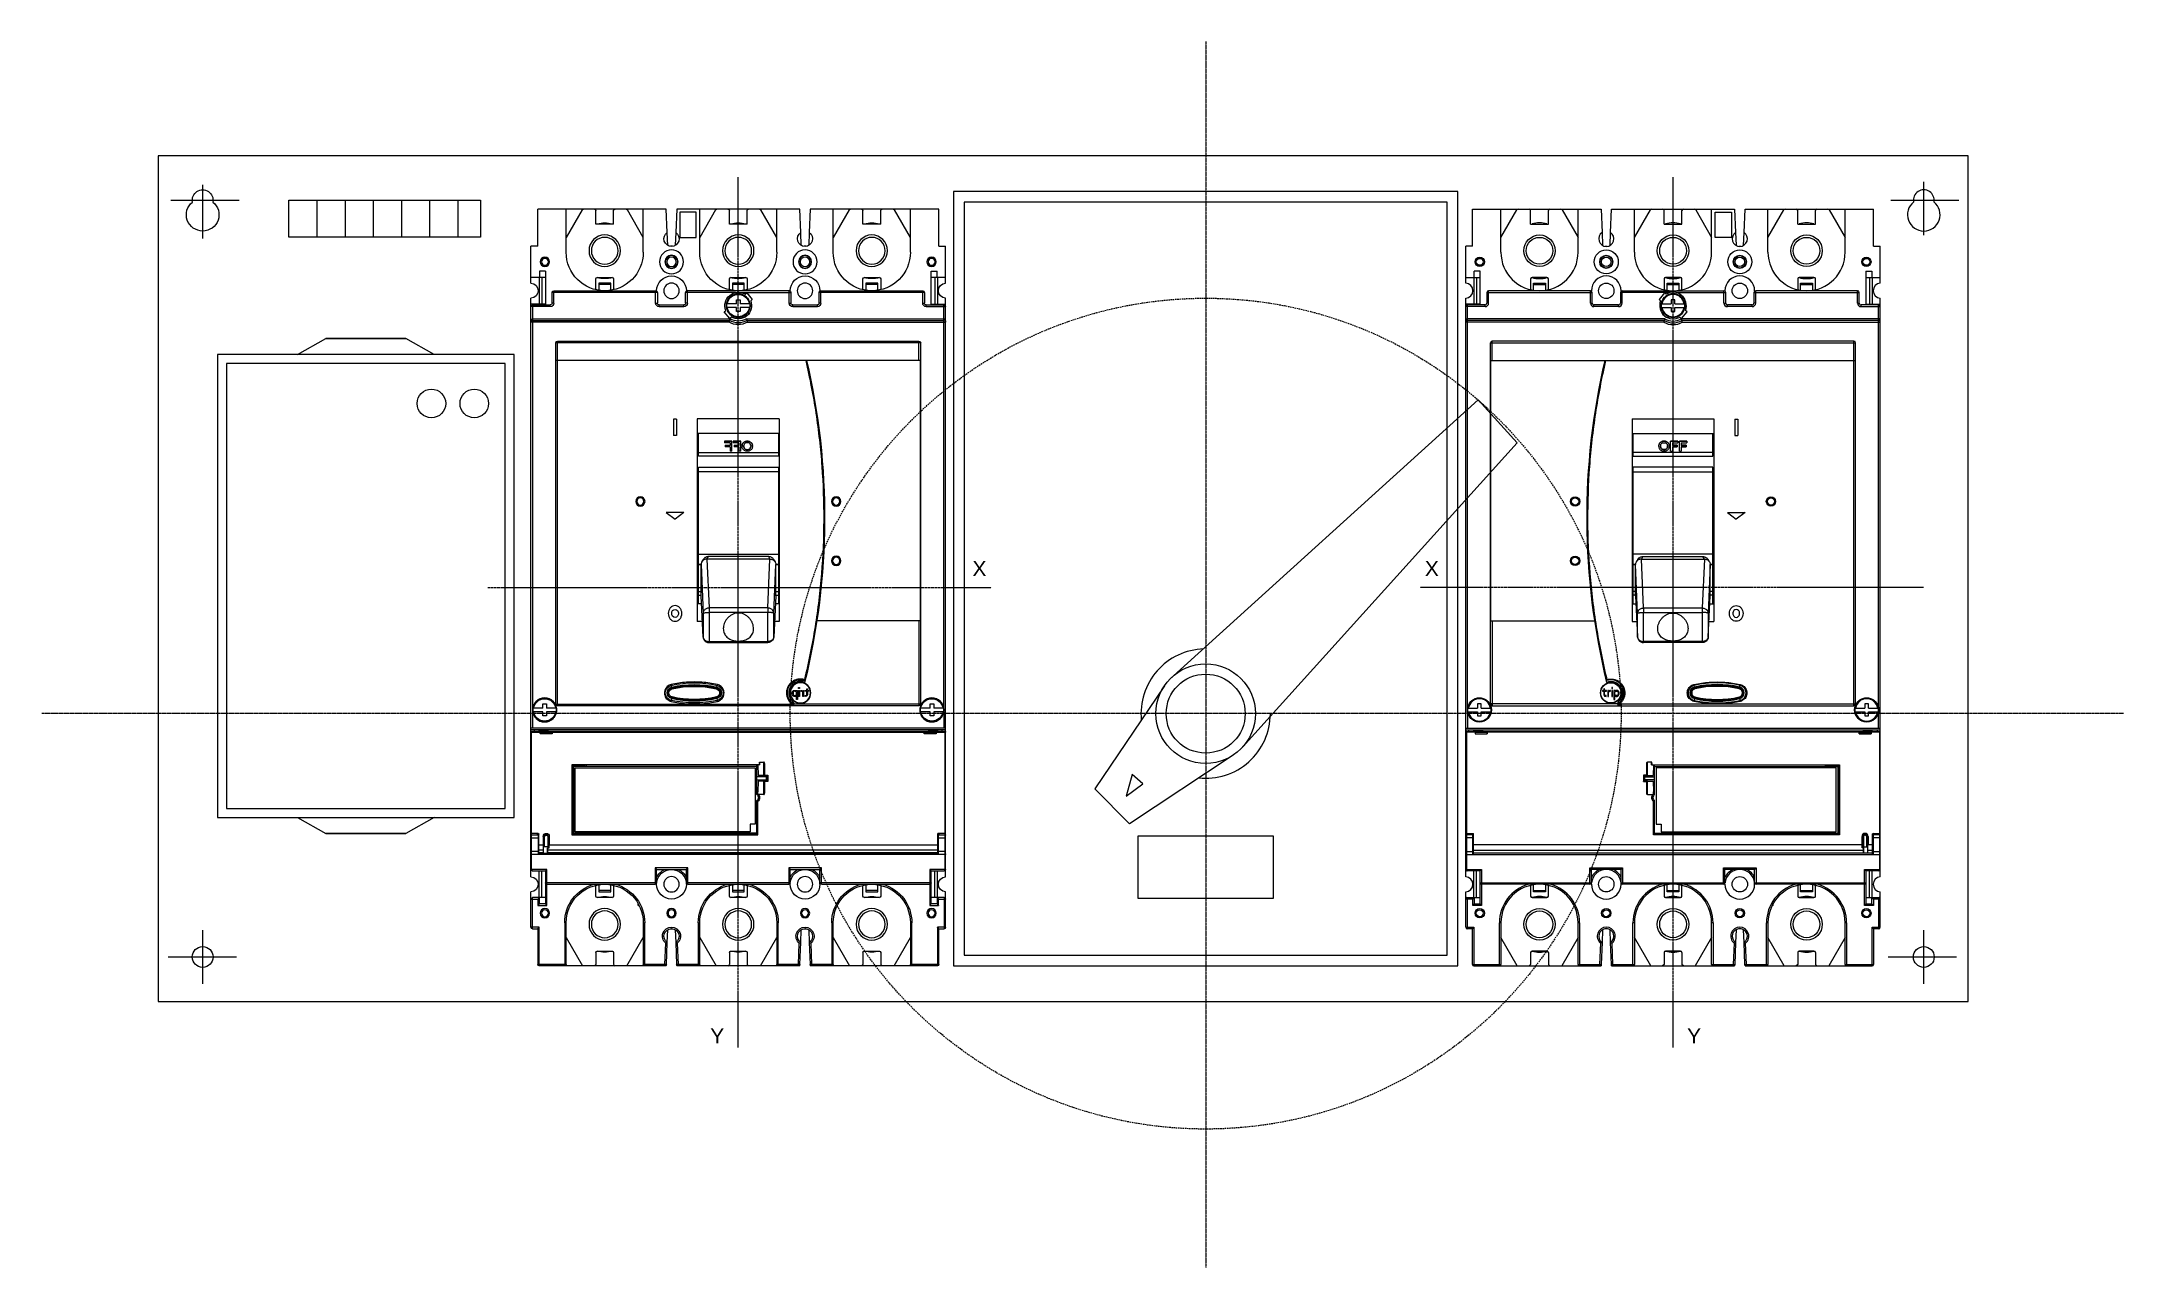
# Model space of a CAD drawing. Extents: x 0 to 702, y 0 to 413.
import ezdxf

# ---------------------------------------------------------------- set-up
doc = ezdxf.new("R2010")
doc.units = 0
for name, pattern in [('AXES2', [1.125, 0.75, -0.125, 0.125, -0.125]), ('CENTER2', [1.125, 0.75, -0.125, 0.125, -0.125]), ('HIDDENX2', [0.75, 0.5, -0.25])]:
    doc.linetypes.add(name, pattern=pattern)
doc.layers.add('AXE', color=80, linetype='AXES2')

# ---------------------------------------------------------------- blocks, each defined once
blk = doc.blocks.new('hfgd')
at = {"color": 7}
for centre, radius, start, end in [((8263.52, -2141.55), 3.5, 350.26656, 189.73344), ((8263.52, -2146.42), 5.5, 128.84408, 51.15592)]:
    blk.add_arc(centre, radius, start, end, dxfattribs=at)
blk = doc.blocks.new('sfgsf')
for p, q in [((-3587.65, -771.52), (-3587.65, -759.02)), ((-3587.65, -759.02), (-3544.3, -759.02)), ((-3578.05, -773.52), (-3578.05, -759.02)), ((-3578.05, -768.55), (-3572.7, -759.27)), ((-3568.05, -764.02), (-3568.05, -759.52)), ((-3568.05, -764.02), (-3562.05, -764.02)), ((-3562.05, -764.02), (-3562.05, -759.52)), ((-3557.41, -759.27), (-3552.05, -768.55)), ((-3552.05, -773.52), (-3552.05, -759.02)), ((-3544.3, -759.02), (-3543.98, -766.9)), ((-3541.13, -766.9), (-3540.8, -759.02)), ((-3540.8, -759.02), (-3499.3, -759.02)), ((-3533.05, -773.52), (-3533.05, -759.02)), ((-3533.05, -768.55), (-3527.7, -759.27)), ((-3523.05, -764.02), (-3523.05, -759.52)), ((-3523.05, -764.02), (-3517.05, -764.02)), ((-3517.05, -764.02), (-3517.05, -759.52)), ((-3512.41, -759.27), (-3507.05, -768.55)), ((-3507.05, -773.52), (-3507.05, -759.02)), ((-3505.85, -768.52), (-3505.85, -760.02)), ((-3505.85, -760.02), (-3500.35, -760.02)), ((-3500.35, -760.02), (-3500.35, -768.52)), ((-3499.3, -759.02), (-3498.98, -766.9)), ((-3496.13, -766.9), (-3495.8, -759.02)), ((-3495.8, -759.02), (-3452.45, -759.02)), ((-3488.05, -773.52), (-3488.05, -759.02)), ((-3488.05, -768.55), (-3482.7, -759.27)), ((-3478.05, -764.02), (-3478.05, -759.52)), ((-3478.05, -764.02), (-3472.05, -764.02)), ((-3472.05, -764.02), (-3472.05, -759.52)), ((-3467.41, -759.27), (-3462.05, -768.55)), ((-3462.05, -773.52), (-3462.05, -759.02)), ((-3452.45, -771.52), (-3452.45, -759.02)), ((-3589.9, -783.97), (-3589.9, -771.52)), ((-3587.65, -771.52), (-3589.9, -771.52)), ((-3543.99, -766.9), (-3543.82, -771.2)), ((-3542.89, -771.52), (-3542.24, -771.52)), ((-3541.29, -771.21), (-3541.12, -766.9)), ((-3500.35, -768.52), (-3505.85, -768.52)), ((-3498.99, -766.9), (-3498.82, -771.2)), ((-3497.89, -771.52), (-3497.24, -771.52)), ((-3496.29, -771.21), (-3496.12, -766.9)), ((-3452.45, -771.52), (-3450.2, -771.52)), ((-3450.2, -783.97), (-3450.2, -771.52)), ((-3589.9, -782.02), (-3585.05, -782.02)), ((-3587.2, -782.02), (-3587.2, -791.02)), ((-3587.05, -782.02), (-3587.05, -779.92)), ((-3585.05, -779.92), (-3587.05, -779.92)), ((-3586.3, -782.02), (-3586.3, -791.02)), ((-3585.05, -791.02), (-3585.05, -779.92)), ((-3568.05, -782.52), (-3568.05, -786.1)), ((-3562.55, -782.02), (-3567.55, -782.02)), ((-3567.05, -786.31), (-3567.05, -783.92)), ((-3567.05, -783.92), (-3563.05, -783.92)), ((-3567.05, -784.42), (-3563.05, -784.42)), ((-3563.05, -783.92), (-3563.05, -786.31)), ((-3562.05, -786.1), (-3562.05, -782.52)), ((-3523.05, -782.52), (-3523.05, -786.1)), ((-3517.55, -782.02), (-3522.55, -782.02)), ((-3522.05, -786.31), (-3522.05, -783.92)), ((-3522.05, -783.92), (-3518.05, -783.92)), ((-3522.05, -784.42), (-3518.05, -784.42)), ((-3518.05, -783.92), (-3518.05, -786.31)), ((-3517.05, -786.1), (-3517.05, -782.52)), ((-3478.05, -782.52), (-3478.05, -786.1)), ((-3472.55, -782.02), (-3477.55, -782.02)), ((-3477.05, -786.31), (-3477.05, -783.92)), ((-3477.05, -783.92), (-3473.05, -783.92)), ((-3477.05, -784.42), (-3473.05, -784.42)), ((-3473.05, -783.92), (-3473.05, -786.31)), ((-3472.05, -786.1), (-3472.05, -782.52)), ((-3455.05, -779.92), (-3455.05, -791.02)), ((-3455.05, -779.92), (-3453.05, -779.92)), ((-3455.05, -782.02), (-3450.2, -782.02)), ((-3453.8, -782.02), (-3453.8, -791.02)), ((-3453.05, -779.92), (-3453.05, -782.02)), ((-3452.9, -782.02), (-3452.9, -791.02)), ((-3589.9, -983.97), (-3589.9, -789.06)), ((-3585.05, -791.02), (-3589.9, -791.02)), ((-3583.4, -791.87), (-3589.9, -791.87)), ((-3589.3, -927.13), (-3589.3, -791.27)), ((-3583.4, -791.27), (-3589.3, -791.27)), ((-3583.4, -791.87), (-3583.4, -791.27)), ((-3582.8, -787.12), (-3582.8, -790.67)), ((-3582.8, -787.12), (-3547.3, -787.12)), ((-3582.2, -790.67), (-3582.8, -790.67)), ((-3582.2, -790.67), (-3582.2, -786.52)), ((-3547.9, -786.52), (-3582.2, -786.52)), ((-3547.9, -790.67), (-3547.9, -786.52)), ((-3547.9, -790.67), (-3547.3, -790.67)), ((-3547.55, -786.65), (-3547.55, -786.52)), ((-3547.3, -790.67), (-3547.3, -787.12)), ((-3546.7, -791.87), (-3546.7, -791.27)), ((-3538.4, -791.27), (-3546.7, -791.27)), ((-3538.4, -791.87), (-3546.7, -791.87)), ((-3538.4, -791.87), (-3538.4, -791.27)), ((-3537.8, -787.12), (-3537.8, -790.67)), ((-3521, -787.12), (-3537.8, -787.12)), ((-3537.2, -790.67), (-3537.8, -790.67)), ((-3537.55, -786.52), (-3537.55, -786.65)), ((-3537.2, -790.67), (-3537.2, -786.52)), ((-3537.2, -786.52), (-3502.9, -786.52)), ((-3522.91, -787.23), (-3524.78, -789.45)), ((-3524.78, -789.45), (-3524.25, -789.89)), ((-3523.99, -790.92), (-3520.65, -790.92)), ((-3523.99, -792.12), (-3520.65, -792.12)), ((-3522.38, -787.67), (-3522.91, -787.23)), ((-3520.65, -789.52), (-3520.65, -790.92)), ((-3519.45, -789.52), (-3520.65, -789.52)), ((-3520.65, -792.12), (-3520.65, -793.52)), ((-3519.45, -790.92), (-3519.45, -789.52)), ((-3519.45, -790.92), (-3516.11, -790.92)), ((-3519.45, -793.52), (-3519.45, -792.12)), ((-3519.45, -792.12), (-3516.11, -792.12)), ((-3519.11, -787.12), (-3502.3, -787.12)), ((-3502.9, -790.67), (-3502.9, -786.52)), ((-3502.9, -790.67), (-3502.3, -790.67)), ((-3502.55, -786.65), (-3502.55, -786.52)), ((-3502.3, -790.67), (-3502.3, -787.12)), ((-3501.7, -791.87), (-3501.7, -791.27)), ((-3493.4, -791.27), (-3501.7, -791.27)), ((-3493.4, -791.87), (-3501.7, -791.87)), ((-3493.4, -791.87), (-3493.4, -791.27)), ((-3492.8, -787.12), (-3492.8, -790.67)), ((-3492.8, -787.12), (-3457.3, -787.12)), ((-3492.2, -790.67), (-3492.8, -790.67)), ((-3492.55, -786.52), (-3492.55, -786.65)), ((-3492.2, -790.67), (-3492.2, -786.52)), ((-3457.9, -786.52), (-3492.2, -786.52)), ((-3457.9, -790.67), (-3457.9, -786.52)), ((-3457.9, -790.67), (-3457.3, -790.67)), ((-3457.3, -790.67), (-3457.3, -787.12)), ((-3456.7, -791.87), (-3456.7, -791.27)), ((-3450.8, -791.27), (-3456.7, -791.27)), ((-3456.7, -791.87), (-3450.2, -791.87)), ((-3455.05, -791.02), (-3450.2, -791.02)), ((-3450.8, -927.13), (-3450.8, -791.27)), ((-3450.2, -983.97), (-3450.2, -789.06)), ((-3523.15, -797.12), (-3589.9, -797.12)), ((-3522.82, -795.92), (-3589.3, -795.92)), ((-3522.99, -796.52), (-3589.3, -796.52)), ((-3520.65, -793.52), (-3519.45, -793.52)), ((-3517.72, -795.37), (-3517.19, -795.81)), ((-3450.8, -795.92), (-3517.28, -795.92)), ((-3517.19, -795.81), (-3515.33, -793.59)), ((-3450.8, -796.52), (-3517.11, -796.52)), ((-3516.96, -797.12), (-3450.2, -797.12)), ((-3515.33, -793.59), (-3515.86, -793.15)), ((-3581.55, -925.77), (-3581.55, -804.07)), ((-3581.55, -804.07), (-3458.55, -804.07)), ((-3580.95, -809.97), (-3580.95, -803.47)), ((-3459.15, -803.47), (-3580.95, -803.47)), ((-3459.15, -926.37), (-3459.15, -803.47)), ((-3458.55, -925.77), (-3458.55, -804.07)), ((-3581.47, -897.77), (-3581.47, -809.97)), ((-3581.47, -809.97), (-3458.55, -809.97)), ((-3533.85, -829.71), (-3533.85, -897.96)), ((-3533.85, -829.71), (-3506.25, -829.71)), ((-3533.85, -834.57), (-3506.25, -834.57)), ((-3533.6, -834.57), (-3533.6, -842.25)), ((-3506.6, -842.25), (-3506.6, -834.57)), ((-3506.25, -829.71), (-3506.25, -897.96)), ((-3499.28, -829.77), (-3499.28, -835.31)), ((-3499.28, -829.77), (-3498.23, -829.77)), ((-3498.23, -829.77), (-3498.23, -835.31)), ((-3533.85, -835.77), (-3533.6, -835.77)), ((-3506.6, -841.06), (-3533.6, -841.06)), ((-3524.83, -839.04), (-3524.83, -838.68)), ((-3524.23, -838.68), (-3524.23, -839.04)), ((-3523.13, -837.18), (-3523.13, -837.21)), ((-3523.03, -837.18), (-3523.13, -837.18)), ((-3523.13, -837.21), (-3523.03, -837.21)), ((-3523.13, -837.71), (-3523.03, -837.71)), ((-3523.13, -840.03), (-3523.13, -840.08)), ((-3523.03, -840.03), (-3523.13, -840.03)), ((-3523.03, -840.08), (-3523.13, -840.08)), ((-3523.13, -840.58), (-3523.03, -840.58)), ((-3523.03, -837.21), (-3523.03, -837.18)), ((-3523.03, -840.08), (-3523.03, -840.03)), ((-3521.93, -839.04), (-3521.93, -838.68)), ((-3521.33, -838.68), (-3521.33, -839.04)), ((-3520.88, -840.58), (-3520.88, -837.18)), ((-3518.38, -837.18), (-3520.88, -837.18)), ((-3520.88, -837.21), (-3518.38, -837.21)), ((-3520.88, -840.58), (-3520.28, -840.58)), ((-3520.28, -837.71), (-3520.28, -838.65)), ((-3520.28, -837.71), (-3518.38, -837.71)), ((-3518.68, -838.6), (-3520.28, -838.6)), ((-3520.28, -838.65), (-3518.68, -838.65)), ((-3520.28, -839.13), (-3520.28, -840.58)), ((-3520.28, -839.13), (-3518.68, -839.13)), ((-3518.68, -838.6), (-3518.68, -839.13)), ((-3518.38, -837.18), (-3518.38, -837.71)), ((-3517.88, -840.58), (-3517.88, -837.18)), ((-3515.38, -837.18), (-3517.88, -837.18)), ((-3517.88, -837.21), (-3515.38, -837.21)), ((-3517.88, -840.58), (-3517.28, -840.58)), ((-3517.28, -837.71), (-3517.28, -838.65)), ((-3517.28, -837.71), (-3515.38, -837.71)), ((-3515.68, -838.59), (-3517.28, -838.59)), ((-3517.28, -838.65), (-3515.68, -838.65)), ((-3517.28, -839.13), (-3517.28, -840.58)), ((-3517.28, -839.13), (-3515.68, -839.13)), ((-3515.68, -838.59), (-3515.68, -839.13)), ((-3515.38, -837.18), (-3515.38, -837.71)), ((-3506.6, -835.77), (-3506.25, -835.77)), ((-3499.28, -835.31), (-3498.23, -835.31)), ((-3533.6, -842.25), (-3506.6, -842.25)), ((-3533.6, -845.95), (-3533.6, -878.81)), ((-3506.6, -845.95), (-3533.6, -845.95)), ((-3533.6, -847.54), (-3506.6, -847.54)), ((-3506.6, -878.81), (-3506.6, -845.95)), ((-3501.75, -861.28), (-3495.75, -861.28)), ((-3501.75, -861.28), (-3498.75, -863.51)), ((-3495.75, -861.28), (-3498.75, -863.51)), ((-3506.6, -875.27), (-3533.6, -875.27)), ((-3530.23, -876.11), (-3530.73, -876.96)), ((-3530.23, -876.11), (-3509.98, -876.11)), ((-3509.48, -876.96), (-3509.98, -876.11)), ((-3533.6, -882.26), (-3533.85, -882.26)), ((-3532.7, -878.74), (-3533.6, -878.74)), ((-3533.6, -878.81), (-3533.6, -892.04)), ((-3533.6, -878.81), (-3532.7, -878.81)), ((-3532, -895.25), (-3532.7, -878.81)), ((-3532.7, -889.28), (-3532.7, -878.81)), ((-3531.96, -877.06), (-3532.45, -877.89)), ((-3530, -893.41), (-3530.71, -876.96)), ((-3530.71, -876.96), (-3509.5, -876.96)), ((-3509.5, -876.96), (-3510.21, -893.41)), ((-3507.76, -877.89), (-3508.25, -877.06)), ((-3507.5, -878.81), (-3508.21, -895.25)), ((-3506.6, -878.74), (-3507.5, -878.74)), ((-3507.5, -889.28), (-3507.5, -878.81)), ((-3507.5, -878.81), (-3506.6, -878.81)), ((-3506.6, -892.04), (-3506.6, -878.81)), ((-3506.6, -882.26), (-3506.25, -882.26)), ((-3532.7, -887.89), (-3533.6, -887.89)), ((-3532.7, -889.13), (-3533.6, -889.13)), ((-3532.7, -889.28), (-3532, -903.11)), ((-3532.7, -889.37), (-3532.7, -889.3)), ((-3532.7, -889.37), (-3532, -903.2)), ((-3508.21, -903.11), (-3507.5, -889.28)), ((-3508.21, -903.2), (-3507.51, -889.37)), ((-3507.5, -889.3), (-3507.51, -889.37)), ((-3506.6, -887.89), (-3507.5, -887.89)), ((-3506.6, -889.13), (-3507.5, -889.13)), ((-3581.47, -897.77), (-3546.52, -897.77)), ((-3580.95, -897.77), (-3580.95, -926.37)), ((-3533.85, -892.04), (-3532.57, -892.04)), ((-3530, -893.41), (-3530, -894.89)), ((-3530, -893.41), (-3510.21, -893.41)), ((-3530, -894.89), (-3510.21, -894.89)), ((-3510.21, -893.41), (-3510.21, -894.89)), ((-3507.64, -892.04), (-3506.25, -892.04)), ((-3533.85, -897.96), (-3532.27, -897.96)), ((-3532, -903.2), (-3532, -903.11)), ((-3532, -903.2), (-3532, -903.2)), ((-3510.21, -904.72), (-3530, -904.72)), ((-3530, -905.1), (-3530, -904.72)), ((-3510.21, -905.1), (-3510.21, -904.72)), ((-3508.21, -903.11), (-3508.21, -903.2)), ((-3507.94, -897.96), (-3506.25, -897.96)), ((-3510.21, -905.1), (-3530, -905.1)), ((-3585.9, -925.77), (-3585.9, -927.17)), ((-3584.7, -925.77), (-3585.9, -925.77)), ((-3584.7, -927.17), (-3584.7, -925.77)), ((-3538.76, -925.77), (-3581.55, -925.77)), ((-3543.8, -921.18), (-3543.8, -921.43)), ((-3543.37, -921.18), (-3543.8, -921.18)), ((-3543.8, -921.43), (-3543.37, -921.43)), ((-3543.37, -920.67), (-3543.37, -921.18)), ((-3543.1, -920.67), (-3543.37, -920.67)), ((-3543.37, -921.43), (-3543.37, -922.71)), ((-3543.37, -922.71), (-3543.26, -922.96)), ((-3543.26, -922.96), (-3543.1, -923.09)), ((-3543.1, -921.18), (-3543.1, -920.67)), ((-3542.51, -921.18), (-3543.1, -921.18)), ((-3543.1, -922.58), (-3543.1, -921.43)), ((-3543.1, -921.43), (-3542.51, -921.43)), ((-3543.05, -922.77), (-3543.1, -922.58)), ((-3543.1, -923.09), (-3542.94, -923.15)), ((-3542.88, -922.9), (-3543.05, -922.77)), ((-3542.94, -923.15), (-3542.61, -923.22)), ((-3542.61, -922.96), (-3542.88, -922.9)), ((-3542.61, -923.22), (-3542.61, -922.96)), ((-3542.51, -921.43), (-3542.51, -921.18)), ((-3541.8, -921.18), (-3542.07, -921.18)), ((-3542.07, -921.18), (-3542.07, -923.22)), ((-3542.07, -923.22), (-3541.8, -923.22)), ((-3541.8, -921.56), (-3541.8, -921.18)), ((-3541.69, -921.43), (-3541.8, -921.56)), ((-3541.8, -921.94), (-3541.64, -921.69)), ((-3541.8, -923.22), (-3541.8, -921.94)), ((-3541.53, -921.3), (-3541.69, -921.43)), ((-3541.64, -921.69), (-3541.42, -921.56)), ((-3541.37, -921.24), (-3541.53, -921.3)), ((-3541.42, -921.56), (-3541.1, -921.5)), ((-3541.1, -921.18), (-3541.37, -921.24)), ((-3541.1, -921.5), (-3541.1, -921.18)), ((-3540.4, -920.22), (-3540.67, -920.22)), ((-3540.67, -920.22), (-3540.67, -920.54)), ((-3540.67, -920.54), (-3540.4, -920.54)), ((-3540.4, -921.18), (-3540.67, -921.18)), ((-3540.67, -921.18), (-3540.67, -923.22)), ((-3540.67, -923.22), (-3540.4, -923.22)), ((-3540.4, -920.54), (-3540.4, -920.22)), ((-3540.4, -923.22), (-3540.4, -921.18)), ((-3539.69, -921.18), (-3539.97, -921.18)), ((-3539.97, -921.18), (-3539.97, -924.24)), ((-3539.97, -924.24), (-3539.69, -924.24)), ((-3539.69, -921.56), (-3539.69, -921.18)), ((-3539.64, -921.43), (-3539.69, -921.56)), ((-3539.69, -921.88), (-3539.59, -921.69)), ((-3539.69, -922.52), (-3539.69, -921.88)), ((-3539.59, -922.71), (-3539.69, -922.52)), ((-3539.69, -922.84), (-3539.64, -922.96)), ((-3539.69, -924.24), (-3539.69, -922.84)), ((-3539.53, -921.3), (-3539.64, -921.43)), ((-3539.64, -922.96), (-3539.53, -923.09)), ((-3539.59, -921.69), (-3539.42, -921.56)), ((-3539.42, -922.84), (-3539.59, -922.71)), ((-3539.42, -921.24), (-3539.53, -921.3)), ((-3539.53, -923.09), (-3539.42, -923.15)), ((-3539.21, -921.18), (-3539.42, -921.24)), ((-3539.21, -921.5), (-3539.42, -921.56)), ((-3539.21, -922.9), (-3539.42, -922.84)), ((-3539.42, -923.15), (-3539.21, -923.22)), ((-3538.88, -921.18), (-3539.21, -921.18)), ((-3539.21, -921.5), (-3538.88, -921.5)), ((-3538.99, -922.9), (-3539.21, -922.9)), ((-3539.21, -923.22), (-3538.88, -923.22)), ((-3538.78, -922.84), (-3538.99, -922.9)), ((-3538.67, -921.24), (-3538.88, -921.18)), ((-3538.88, -921.5), (-3538.67, -921.62)), ((-3538.88, -923.22), (-3538.67, -923.15)), ((-3538.61, -922.71), (-3538.78, -922.84)), ((-3538.51, -921.37), (-3538.67, -921.24)), ((-3538.67, -921.62), (-3538.56, -921.81)), ((-3538.67, -923.15), (-3538.51, -923.03)), ((-3538.56, -922.58), (-3538.61, -922.71)), ((-3538.56, -921.81), (-3538.51, -922.01)), ((-3538.51, -922.39), (-3538.56, -922.58)), ((-3538.34, -921.56), (-3538.51, -921.37)), ((-3538.51, -922.01), (-3538.51, -922.39)), ((-3538.51, -923.03), (-3538.29, -922.71)), ((-3538.29, -921.69), (-3538.34, -921.56)), ((-3538.24, -921.94), (-3538.29, -921.69)), ((-3538.29, -922.71), (-3538.24, -922.45)), ((-3538.24, -922.45), (-3538.24, -921.94)), ((-3459.15, -925.85), (-3537.99, -925.85)), ((-3512.79, -920.07), (-3512.93, -919.48)), ((-3512.79, -923.97), (-3512.93, -924.55)), ((-3497.61, -920.07), (-3497.48, -919.48)), ((-3497.61, -923.97), (-3497.48, -924.55)), ((-3454.2, -925.77), (-3455.4, -925.77)), ((-3455.4, -925.77), (-3455.4, -927.17)), ((-3454.2, -927.17), (-3454.2, -925.77)), ((-3589.3, -928.4), (-3589.3, -933.92)), ((-3589.24, -927.17), (-3585.9, -927.17)), ((-3589.24, -928.37), (-3585.9, -928.37)), ((-3585.9, -928.37), (-3585.9, -929.77)), ((-3585.9, -929.77), (-3584.7, -929.77)), ((-3584.7, -927.17), (-3581.36, -927.17)), ((-3584.7, -929.77), (-3584.7, -928.37)), ((-3584.7, -928.37), (-3581.36, -928.37)), ((-3580.95, -926.37), (-3459.15, -926.37)), ((-3458.74, -927.17), (-3455.4, -927.17)), ((-3458.74, -928.37), (-3455.4, -928.37)), ((-3455.4, -928.37), (-3455.4, -929.77)), ((-3455.4, -929.77), (-3454.2, -929.77)), ((-3454.2, -927.17), (-3450.86, -927.17)), ((-3454.2, -928.37), (-3450.86, -928.37)), ((-3454.2, -929.77), (-3454.2, -928.37)), ((-3450.8, -933.92), (-3450.8, -928.4)), ((-3589.9, -933.92), (-3450.2, -933.92)), ((-3589.9, -934.52), (-3450.2, -934.52)), ((-3589.9, -935.02), (-3457.36, -935.02)), ((-3586.78, -935.22), (-3589.9, -935.22)), ((-3589.7, -935.02), (-3589.7, -981.52)), ((-3588.9, -935.02), (-3588.72, -934.52)), ((-3587.2, -935.02), (-3587.2, -934.52)), ((-3585.3, -934.67), (-3587.2, -934.67)), ((-3586.78, -935.22), (-3586.78, -935.77)), ((-3586.76, -935.32), (-3586.78, -935.77)), ((-3586.78, -935.77), (-3582.73, -935.77)), ((-3582.75, -935.32), (-3586.76, -935.32)), ((-3586.75, -935.32), (-3586.75, -935.02)), ((-3586.2, -934.52), (-3586.2, -935.02)), ((-3585.3, -934.67), (-3585.3, -934.52)), ((-3582.75, -935.32), (-3582.75, -935.02)), ((-3582.73, -935.77), (-3582.75, -935.32)), ((-3582.73, -935.22), (-3582.73, -935.77)), ((-3457.38, -935.22), (-3582.73, -935.22)), ((-3457.38, -935.77), (-3457.38, -935.22)), ((-3457.36, -935.32), (-3457.38, -935.77)), ((-3457.38, -935.77), (-3453.33, -935.77)), ((-3457.36, -935.32), (-3453.35, -935.32)), ((-3457.35, -935.02), (-3450.2, -935.02)), ((-3457.35, -935.02), (-3457.35, -935.32)), ((-3454.8, -934.52), (-3454.8, -934.67)), ((-3452.9, -934.67), (-3454.8, -934.67)), ((-3453.9, -935.02), (-3453.9, -934.52)), ((-3453.35, -935.02), (-3453.35, -935.32)), ((-3453.33, -935.77), (-3453.35, -935.32)), ((-3450.2, -935.22), (-3453.33, -935.22)), ((-3453.33, -935.22), (-3453.33, -935.77)), ((-3452.9, -935.02), (-3452.9, -934.52)), ((-3451.38, -934.52), (-3451.2, -935.02)), ((-3450.4, -981.52), (-3450.4, -935.02)), ((-3528.89, -945.81), (-3528.86, -949.82)), ((-3528.89, -949.78), (-3528.89, -945.81)), ((-3527.35, -945.32), (-3528.69, -945.32)), ((-3528.66, -949.82), (-3528.69, -945.32)), ((-3527.35, -946.32), (-3527.35, -945.32)), ((-3527.35, -946.32), (-3463.95, -946.32)), ((-3527.15, -945.82), (-3527.15, -946.32)), ((-3526.65, -946.32), (-3526.73, -949.82)), ((-3526.25, -956.32), (-3526.25, -946.32)), ((-3526.25, -946.82), (-3464.55, -946.82)), ((-3468.95, -946.32), (-3468.53, -946.82)), ((-3467.88, -946.82), (-3468.3, -946.32)), ((-3468.05, -946.62), (-3464.05, -946.62)), ((-3464.55, -946.82), (-3464.55, -969.32)), ((-3464.05, -946.62), (-3464.05, -969.52)), ((-3463.95, -946.32), (-3463.95, -969.82)), ((-3528.89, -949.78), (-3529.99, -949.78)), ((-3529.99, -949.78), (-3529.95, -949.82)), ((-3529.99, -949.78), (-3529.99, -951.85)), ((-3529.99, -951.85), (-3529.95, -951.82)), ((-3529.99, -951.85), (-3528.89, -951.85)), ((-3529.95, -949.82), (-3526.73, -949.82)), ((-3529.95, -949.82), (-3529.95, -951.82)), ((-3528.86, -951.82), (-3529.95, -951.82)), ((-3529.55, -951.82), (-3529.55, -949.82)), ((-3529.55, -950.32), (-3526.25, -950.32)), ((-3526.25, -951.32), (-3529.55, -951.32)), ((-3528.89, -949.78), (-3528.86, -949.82)), ((-3528.86, -951.82), (-3528.89, -955.82)), ((-3528.89, -951.85), (-3528.86, -951.82)), ((-3528.89, -955.82), (-3528.89, -951.85)), ((-3528.69, -956.32), (-3528.66, -951.82)), ((-3528.66, -951.82), (-3526.73, -951.82)), ((-3526.73, -951.82), (-3526.65, -955.32)), ((-3526.68, -954.02), (-3526.25, -954.02)), ((-3465.05, -947.32), (-3525.75, -947.32)), ((-3525.75, -947.32), (-3525.75, -966.32)), ((-3465.05, -968.82), (-3465.05, -947.32)), ((-3528.69, -956.32), (-3526.93, -956.32)), ((-3527.15, -956.92), (-3527.2, -956.92)), ((-3527.19, -957.72), (-3527.15, -957.72)), ((-3527.15, -957.72), (-3527.15, -956.92)), ((-3526.65, -956.02), (-3526.65, -955.32)), ((-3526.65, -969.82), (-3526.65, -958.61)), ((-3526.25, -969.32), (-3526.25, -958.32)), ((-3526.25, -961.27), (-3526.65, -961.27)), ((-3525.75, -966.32), (-3524.05, -966.32)), ((-3524.05, -966.32), (-3524.05, -968.82)), ((-3589.9, -969.42), (-3587.25, -969.42)), ((-3587.3, -970.82), (-3589.9, -970.82)), ((-3587.5, -969.82), (-3589.7, -969.82)), ((-3587.8, -969.82), (-3587.8, -969.42)), ((-3587.6, -969.42), (-3587.6, -969.82)), ((-3587.5, -976.52), (-3587.5, -969.82)), ((-3587.3, -976.32), (-3587.3, -969.42)), ((-3587.25, -975.97), (-3587.25, -969.42)), ((-3456.36, -973.27), (-3587.25, -973.27)), ((-3587.25, -975.04), (-3455.84, -975.04)), ((-3526.65, -969.32), (-3464.55, -969.32)), ((-3526.65, -969.52), (-3464.05, -969.52)), ((-3463.95, -969.82), (-3526.65, -969.82)), ((-3524.05, -968.82), (-3465.05, -968.82)), ((-3466.55, -969.32), (-3466.55, -969.52)), ((-3456.3, -970.37), (-3456.36, -970.37)), ((-3456.36, -970.37), (-3456.36, -973.27)), ((-3456.34, -974.26), (-3456.34, -973.27)), ((-3456.34, -974.26), (-3456.3, -974.22)), ((-3455.84, -974.26), (-3456.34, -974.26)), ((-3456.3, -974.22), (-3456.3, -970.37)), ((-3455.8, -974.22), (-3456.3, -974.22)), ((-3455.9, -970.57), (-3456.1, -970.57)), ((-3456.1, -973.87), (-3456.1, -970.57)), ((-3456.1, -973.87), (-3454.6, -973.87)), ((-3455.9, -970.57), (-3455.9, -973.87)), ((-3455.84, -974.26), (-3455.8, -974.22)), ((-3455.84, -975.04), (-3455.84, -974.26)), ((-3455.8, -975.94), (-3455.8, -974.22)), ((-3454.6, -970.57), (-3454.8, -970.57)), ((-3454.8, -973.87), (-3454.8, -970.57)), ((-3454.6, -970.57), (-3454.6, -973.87)), ((-3454.35, -970.37), (-3454.4, -970.37)), ((-3454.4, -975.94), (-3454.4, -970.37)), ((-3454.36, -975.04), (-3454.36, -973.27)), ((-3454.36, -975.04), (-3452.85, -975.04)), ((-3454.35, -970.37), (-3454.35, -973.27)), ((-3452.85, -973.27), (-3454.35, -973.27)), ((-3452.85, -975.97), (-3452.85, -969.62)), ((-3452.8, -974.32), (-3452.85, -974.32)), ((-3452.8, -976.32), (-3452.8, -969.5)), ((-3450.2, -970.82), (-3452.8, -970.82)), ((-3452.65, -969.42), (-3450.2, -969.42)), ((-3450.4, -969.82), (-3452.6, -969.82)), ((-3452.6, -969.82), (-3452.6, -976.52)), ((-3452.5, -969.82), (-3452.5, -969.42)), ((-3452.3, -969.42), (-3452.3, -969.82)), ((-3589.9, -975.52), (-3587.3, -975.52)), ((-3589.9, -981.52), (-3584.55, -981.52)), ((-3589.7, -976.52), (-3450.4, -976.52)), ((-3585.05, -982.02), (-3589.4, -982.02)), ((-3452.8, -976.04), (-3587.3, -976.04)), ((-3587.25, -975.97), (-3455.81, -975.97)), ((-3587.2, -991.02), (-3587.2, -982.02)), ((-3586.3, -991.02), (-3586.3, -982.02)), ((-3585.05, -993.12), (-3585.05, -982.02)), ((-3584.55, -981.52), (-3584.55, -993.62)), ((-3548.05, -981.02), (-3537.05, -981.02)), ((-3548.05, -986.52), (-3548.05, -981.02)), ((-3537.55, -981.52), (-3547.55, -981.52)), ((-3547.55, -986.52), (-3547.55, -981.52)), ((-3537.55, -986.52), (-3537.55, -981.52)), ((-3537.05, -981.02), (-3537.05, -986.52)), ((-3503.05, -981.02), (-3492.05, -981.02)), ((-3503.05, -986.52), (-3503.05, -981.02)), ((-3492.55, -981.52), (-3502.55, -981.52)), ((-3502.55, -986.52), (-3502.55, -981.52)), ((-3492.55, -986.52), (-3492.55, -981.52)), ((-3492.05, -981.02), (-3492.05, -986.52)), ((-3455.8, -975.94), (-3455.81, -975.97)), ((-3455.55, -981.52), (-3450.2, -981.52)), ((-3455.55, -993.62), (-3455.55, -981.52)), ((-3450.7, -982.02), (-3455.05, -982.02)), ((-3455.05, -982.02), (-3455.05, -993.12)), ((-3454.4, -975.94), (-3454.39, -975.97)), ((-3454.39, -975.97), (-3452.85, -975.97)), ((-3453.8, -991.02), (-3453.8, -982.02)), ((-3452.9, -991.02), (-3452.9, -982.02)), ((-3452.8, -975.82), (-3452.85, -975.82)), ((-3452.8, -975.52), (-3450.2, -975.52)), ((-3589.9, -1001.02), (-3589.9, -989.06)), ((-3585.05, -986.02), (-3547.55, -986.02)), ((-3548.05, -986.52), (-3584.55, -986.52)), ((-3568.05, -986.91), (-3568.05, -990.52)), ((-3567.05, -989.12), (-3567.05, -986.72)), ((-3567.05, -988.62), (-3563.05, -988.62)), ((-3563.05, -989.12), (-3567.05, -989.12)), ((-3563.05, -986.72), (-3563.05, -989.12)), ((-3562.05, -990.52), (-3562.05, -986.91)), ((-3537.55, -986.02), (-3502.55, -986.02)), ((-3503.05, -986.52), (-3537.05, -986.52)), ((-3523.05, -986.91), (-3523.05, -990.52)), ((-3522.05, -989.12), (-3522.05, -986.72)), ((-3522.05, -988.62), (-3518.05, -988.62)), ((-3518.05, -989.12), (-3522.05, -989.12)), ((-3518.05, -986.72), (-3518.05, -989.12)), ((-3517.05, -990.52), (-3517.05, -986.91)), ((-3492.55, -986.02), (-3455.05, -986.02)), ((-3455.55, -986.52), (-3492.05, -986.52)), ((-3478.05, -986.91), (-3478.05, -990.52)), ((-3477.05, -989.12), (-3477.05, -986.72)), ((-3477.05, -988.62), (-3473.05, -988.62)), ((-3473.05, -989.12), (-3477.05, -989.12)), ((-3473.05, -986.71), (-3473.05, -989.12)), ((-3472.05, -990.52), (-3472.05, -986.91)), ((-3450.2, -1001.02), (-3450.2, -989.06)), ((-3587.55, -991.52), (-3589.9, -991.52)), ((-3589.4, -991.02), (-3585.05, -991.02)), ((-3589.4, -991.02), (-3589.4, -1001.52)), ((-3587.55, -993.62), (-3587.55, -991.52)), ((-3584.55, -993.62), (-3587.55, -993.62)), ((-3587.05, -991.02), (-3587.05, -993.12)), ((-3587.05, -993.12), (-3585.05, -993.12)), ((-3567.55, -991.02), (-3562.55, -991.02)), ((-3522.55, -991.02), (-3517.55, -991.02)), ((-3486.3, -993.62), (-3486.57, -993.62)), ((-3486.3, -993.62), (-3486.3, -993.12)), ((-3477.55, -991.02), (-3472.55, -991.02)), ((-3452.55, -993.62), (-3455.55, -993.62)), ((-3455.05, -991.02), (-3450.7, -991.02)), ((-3455.05, -993.12), (-3453.05, -993.12)), ((-3453.05, -993.12), (-3453.05, -991.02)), ((-3450.2, -991.52), (-3452.55, -991.52)), ((-3452.55, -991.52), (-3452.55, -993.62)), ((-3450.7, -1001.52), (-3450.7, -991.02)), ((-3589.9, -1001.02), (-3587.15, -1001.02)), ((-3587.65, -1001.52), (-3589.4, -1001.52)), ((-3587.65, -1013.52), (-3587.65, -1001.52)), ((-3587.15, -1001.02), (-3587.15, -1014.02)), ((-3578.05, -999.52), (-3578.55, -999.52)), ((-3578.55, -1014.02), (-3578.55, -999.52)), ((-3578.05, -999.52), (-3578.05, -1013.52)), ((-3551.55, -999.52), (-3552.05, -999.52)), ((-3552.05, -1013.52), (-3552.05, -999.52)), ((-3551.55, -999.52), (-3551.55, -1014.02)), ((-3543.82, -1001.83), (-3543.99, -1006.13)), ((-3542.11, -1001.52), (-3543.01, -1001.52)), ((-3541.12, -1006.13), (-3541.29, -1001.83)), ((-3533.05, -999.52), (-3533.55, -999.52)), ((-3533.55, -1014.02), (-3533.55, -999.52)), ((-3533.05, -999.52), (-3533.05, -1013.52)), ((-3506.55, -999.52), (-3507.05, -999.52)), ((-3507.05, -1013.52), (-3507.05, -999.52)), ((-3506.55, -999.52), (-3506.55, -1014.02)), ((-3498.82, -1001.83), (-3498.99, -1006.13)), ((-3497.11, -1001.52), (-3498.01, -1001.52)), ((-3496.12, -1006.13), (-3496.29, -1001.83)), ((-3488.05, -999.52), (-3488.55, -999.52)), ((-3488.55, -1014.02), (-3488.55, -999.52)), ((-3488.05, -999.52), (-3488.05, -1013.52)), ((-3461.55, -999.52), (-3462.05, -999.52)), ((-3462.05, -1013.52), (-3462.05, -999.52)), ((-3461.55, -999.52), (-3461.55, -1014.02)), ((-3452.95, -1001.02), (-3450.2, -1001.02)), ((-3452.95, -1014.02), (-3452.95, -1001.02)), ((-3450.7, -1001.52), (-3452.45, -1001.52)), ((-3452.45, -1001.52), (-3452.45, -1013.52)), ((-3572.55, -1014.02), (-3578.05, -1004.49)), ((-3568.05, -1009.52), (-3568.05, -1013.52)), ((-3562.55, -1009.02), (-3567.55, -1009.02)), ((-3562.05, -1009.52), (-3562.05, -1013.52)), ((-3552.05, -1004.49), (-3557.55, -1014.02)), ((-3544.49, -1006.38), (-3544.78, -1013.52)), ((-3543.98, -1006.13), (-3544.28, -1013.54)), ((-3540.82, -1013.54), (-3541.13, -1006.13)), ((-3540.32, -1013.52), (-3540.62, -1006.38)), ((-3527.55, -1014.02), (-3533.05, -1004.49)), ((-3523.05, -1009.52), (-3523.05, -1013.52)), ((-3517.55, -1009.02), (-3522.55, -1009.02)), ((-3517.05, -1009.52), (-3517.05, -1013.52)), ((-3507.05, -1004.49), (-3512.55, -1014.02)), ((-3499.49, -1006.38), (-3499.78, -1013.52)), ((-3498.98, -1006.13), (-3499.28, -1013.54)), ((-3495.82, -1013.54), (-3496.13, -1006.13)), ((-3495.32, -1013.52), (-3495.62, -1006.38)), ((-3482.55, -1014.02), (-3488.05, -1004.49)), ((-3478.05, -1009.52), (-3478.05, -1013.52)), ((-3472.55, -1009.02), (-3477.55, -1009.02)), ((-3472.05, -1009.52), (-3472.05, -1013.52)), ((-3462.05, -1004.49), (-3467.55, -1014.02)), ((-3587.65, -1013.52), (-3578.05, -1013.52)), ((-3587.15, -1014.02), (-3544.3, -1014.02)), ((-3568.05, -1013.52), (-3568.55, -1014.02)), ((-3561.55, -1014.02), (-3562.05, -1013.52)), ((-3552.05, -1013.52), (-3544.78, -1013.52)), ((-3544.78, -1013.52), (-3544.28, -1013.54)), ((-3544.78, -1014.02), (-3544.78, -1013.52)), ((-3544.28, -1013.54), (-3544.3, -1014.02)), ((-3540.82, -1013.54), (-3540.32, -1013.52)), ((-3540.8, -1014.02), (-3540.82, -1013.54)), ((-3540.8, -1014.02), (-3499.3, -1014.02)), ((-3540.32, -1013.52), (-3533.05, -1013.52)), ((-3540.32, -1013.52), (-3540.32, -1014.02)), ((-3523.05, -1013.52), (-3523.55, -1014.02)), ((-3516.55, -1014.02), (-3517.05, -1013.52)), ((-3507.05, -1013.52), (-3499.78, -1013.52)), ((-3499.78, -1013.52), (-3499.28, -1013.54)), ((-3499.78, -1014.02), (-3499.78, -1013.52)), ((-3499.28, -1013.54), (-3499.3, -1014.02)), ((-3495.82, -1013.54), (-3495.32, -1013.52)), ((-3495.8, -1014.02), (-3495.82, -1013.54)), ((-3495.8, -1014.02), (-3452.95, -1014.02)), ((-3495.32, -1013.52), (-3488.05, -1013.52)), ((-3495.32, -1013.52), (-3495.32, -1014.02)), ((-3478.05, -1013.52), (-3478.55, -1014.02)), ((-3471.55, -1014.02), (-3472.05, -1013.52)), ((-3462.05, -1013.52), (-3452.45, -1013.52))]:
    blk.add_line(p, q)
for points in [[(-3532, -903.2), (-3531.95, -903.55), (-3531.81, -903.95), (-3531.59, -904.31), (-3531.3, -904.62), (-3530.93, -904.87), (-3530.51, -905.03), (-3530.06, -905.1), (-3530, -905.1)], [(-3508.21, -903.2), (-3508.26, -903.55), (-3508.39, -903.95), (-3508.61, -904.31), (-3508.91, -904.62), (-3509.28, -904.87), (-3509.69, -905.03), (-3510.15, -905.1), (-3510.21, -905.1)]]:
    blk.add_lwpolyline(points)
for centre, radius in [((-3565.05, -773.02), 5.3), ((-3565.05, -773.02), 4.5), ((-3520.05, -773.02), 5.3), ((-3520.05, -773.02), 4.5), ((-3475.05, -773.02), 5.3), ((-3475.05, -773.02), 4.5), ((-3585.2, -776.77), 1.57), ((-3585.2, -776.77), 1.17), ((-3542.55, -776.77), 4.05), ((-3542.55, -776.77), 2.2), ((-3542.55, -776.77), 2.1), ((-3542.55, -776.77), 1.6), ((-3497.55, -776.77), 4.05), ((-3497.55, -776.77), 2.2), ((-3497.55, -776.77), 2.1), ((-3497.55, -776.77), 1.6), ((-3454.9, -776.77), 1.57), ((-3454.9, -776.77), 1.17), ((-3542.55, -786.52), 2.6), ((-3497.55, -786.52), 2.6), ((-3520.05, -791.52), 4), ((-3553.05, -857.52), 1.57), ((-3553.05, -857.52), 1.2), ((-3487.05, -857.52), 1.57), ((-3487.05, -857.52), 1.2), ((-3553.05, -877.52), 1.57), ((-3553.05, -877.52), 1.2), ((-3541, -922.02), 3.5), ((-3541, -922.02), 3.4), ((-3585.3, -927.77), 4.05), ((-3585.3, -927.77), 4), ((-3454.8, -927.77), 4.05), ((-3454.8, -927.77), 4), ((-3542.55, -986.52), 2.6), ((-3497.55, -986.52), 2.6), ((-3585.2, -996.27), 1.57), ((-3585.2, -996.27), 1.17), ((-3565.05, -1000.02), 5.3), ((-3565.05, -1000.02), 4.5), ((-3542.55, -996.27), 1.57), ((-3542.55, -996.27), 1.17), ((-3520.05, -1000.02), 5.3), ((-3520.05, -1000.02), 4.5), ((-3497.55, -996.27), 1.57), ((-3497.55, -996.27), 1.17), ((-3475.05, -1000.02), 5.3), ((-3475.05, -1000.02), 4.5), ((-3454.9, -996.27), 1.57), ((-3454.9, -996.27), 1.17)]:
    blk.add_circle(centre, radius)
for centre, radius, start, end in [((-3572.26, -759.52), 0.5, 90, 150), ((-3568.55, -759.52), 0.5, 0, 89.99995), ((-3565.05, -773.02), 9.4, 74.61571, 105.43433), ((-3561.55, -759.52), 0.5, 90, 180), ((-3557.84, -759.52), 0.5, 30, 90), ((-3527.26, -759.52), 0.5, 90, 150), ((-3523.55, -759.52), 0.5, 0, 89.99995), ((-3520.05, -773.02), 9.4, 74.61571, 105.43433), ((-3516.55, -759.52), 0.5, 90, 180), ((-3512.84, -759.52), 0.5, 30, 90), ((-3482.26, -759.52), 0.5, 90, 150), ((-3478.55, -759.52), 0.5, 0, 89.99995), ((-3475.05, -773.02), 9.4, 74.61571, 105.43433), ((-3471.55, -759.52), 0.5, 90, 180), ((-3467.84, -759.52), 0.5, 30, 90), ((-3542.55, -769.02), 2.55, 123.97448, 56.02552), ((-3497.55, -769.02), 2.55, 123.97448, 56.02552), ((-3565.05, -773.52), 13, 180, 0), ((-3520.05, -773.52), 13, 180, 0), ((-3475.05, -773.52), 13, 180, 0), ((-3590.05, -786.52), 2.55, 273.37229, 86.62771), ((-3567.55, -782.52), 0.5, 90.00006, 180), ((-3565.05, -773.02), 9.4, 254.47532, 285.52278), ((-3562.55, -782.52), 0.5, 0, 90), ((-3542.55, -786.52), 5, 0, 180), ((-3522.55, -782.52), 0.5, 90.00006, 180), ((-3520.05, -773.02), 9.4, 254.47532, 285.52278), ((-3517.55, -782.52), 0.5, 0, 90), ((-3497.55, -786.52), 5, 0, 180), ((-3477.55, -782.52), 0.5, 90.00006, 180), ((-3475.05, -773.02), 9.4, 254.47532, 285.52278), ((-3472.55, -782.52), 0.5, 0, 90), ((-3450.05, -786.52), 2.55, 93.37229, 266.62771), ((-3589.3, -791.87), 0.6, 90, 180), ((-3583.4, -790.67), 1.2, 270, 0), ((-3583.4, -790.67), 0.6, 270, 0), ((-3582.2, -787.12), 0.6, 90, 180), ((-3547.9, -787.12), 0.6, 0, 90), ((-3546.7, -790.67), 1.2, 180, 270), ((-3546.7, -790.67), 0.6, 180, 270), ((-3538.4, -790.67), 1.2, 270, 0), ((-3538.4, -790.67), 0.6, 270, 0), ((-3537.2, -787.12), 0.6, 90, 180), ((-3520.05, -791.52), 4.5, 158.79737, 301.20263), ((-3520.05, -791.52), 3.99, 171.34071, 188.65929), ((-3520.05, -791.52), 3.98, 8.67847, 171.32153), ((-3520.05, -791.52), 3.98, 188.67847, 351.32153), ((-3520.05, -791.52), 3.78, 9.14209, 170.85791), ((-3520.05, -791.52), 3.78, 189.14209, 350.85791), ((-3520.05, -791.52), 4.5, 338.79737, 121.20263), ((-3520.05, -791.52), 3.99, 351.34071, 8.65929), ((-3502.9, -787.12), 0.6, 0, 90), ((-3501.7, -790.67), 1.2, 180, 270), ((-3501.7, -790.67), 0.6, 180, 270), ((-3493.4, -790.67), 1.2, 270, 0), ((-3493.4, -790.67), 0.6, 270, 0), ((-3492.2, -787.12), 0.6, 90, 180), ((-3457.9, -787.12), 0.6, 0, 90), ((-3456.7, -790.67), 1.2, 180, 270), ((-3456.7, -790.67), 0.6, 180, 270), ((-3450.8, -791.87), 0.6, 0, 90), ((-3589.3, -797.12), 0.6, 90, 180), ((-3520.05, -791.52), 6.4, 241.04224, 298.94725), ((-3520.05, -791.52), 5.8, 239.54969, 300.45031), ((-3520.05, -791.52), 5.2, 237.80559, 302.19545), ((-3450.8, -797.12), 0.6, 0, 90), ((-3580.95, -804.07), 0.6, 90, 180), ((-3459.15, -804.07), 0.6, 0, 90), ((-3316.15, -862.87), 233, 166.87721, 193.80558), ((-3531.33, -846.11), 11.13, 101.83979, 103.15069), ((-3508.78, -846.11), 11.13, 76.85209, 78.70585), ((-3541, -922.02), 4.4, 311.40962, 110.72531), ((-3505.2, -953.57), 34.95, 77.23167, 102.76833), ((-3585.3, -927.77), 3.98, 8.67847, 171.32153), ((-3585.3, -927.77), 3.78, 9.14209, 170.85791), ((-3580.95, -925.77), 0.6, 180, 270), ((-3537.7, -925.77), 0.6, 131.40962, 270), ((-3512.35, -922.02), 2.6, 102.76833, 257.23167), ((-3512.35, -922.02), 2, 102.76833, 257.23167), ((-3512.35, -922.02), 1.7, 102.76833, 257.23167), ((-3512.35, -922.02), 1.4, 102.76896, 257.2323), ((-3505.2, -890.47), 34.95, 257.23167, 282.76833), ((-3505.2, -953.57), 34.35, 77.23167, 102.76833), ((-3505.2, -890.47), 34.35, 257.23167, 282.76833), ((-3505.2, -953.57), 34.05, 77.23167, 102.76833), ((-3505.2, -890.47), 34.05, 257.23167, 282.76833), ((-3505.2, -953.57), 33.75, 77.23104, 102.76896), ((-3505.2, -890.47), 33.75, 257.2323, 282.7677), ((-3498.05, -922.02), 1.4, 282.7677, 77.23104), ((-3498.05, -922.02), 1.7, 282.76833, 77.23167), ((-3498.05, -922.02), 2, 282.76833, 77.23167), ((-3498.05, -922.02), 2.6, 282.76833, 77.23167), ((-3459.15, -925.77), 0.6, 270, 0), ((-3454.8, -927.77), 3.98, 8.67847, 171.32153), ((-3454.8, -927.77), 3.78, 9.14209, 170.85791), ((-3585.3, -927.77), 3.99, 171.34071, 188.65929), ((-3585.3, -927.77), 3.98, 188.67847, 351.32153), ((-3585.3, -927.77), 3.78, 189.14209, 350.85791), ((-3585.3, -927.77), 3.99, 351.34071, 8.65929), ((-3454.8, -927.77), 3.99, 171.34071, 188.65929), ((-3454.8, -927.77), 3.98, 188.67847, 351.32153), ((-3454.8, -927.77), 3.78, 189.14209, 350.85791), ((-3454.8, -927.77), 3.99, 351.34071, 8.65929), ((-3589.7, -935.22), 0.2, 90, 180), ((-3585.3, -927.77), 6.9, 270, 280.54305), ((-3454.8, -927.77), 6.9, 259.45762, 270), ((-3450.4, -935.22), 0.2, 0, 90), ((-3525.55, -957.32), 1.7, 130.32022, 229.67978), ((-3525.72, -957.32), 1.13, 118.07249, 241.92751), ((-3529.05, -957.32), 2.8, 18.8392, 30.71956), ((-3529.05, -957.32), 2.8, 329.27987, 341.1608), ((-3529.05, -957.32), 2.75, 18.89957, 28.39262), ((-3529.05, -957.32), 2.75, 331.60738, 341.72455), ((-3589.7, -970.02), 0.2, 90, 179.99988), ((-3587.5, -970.02), 0.2, 0, 90), ((-3455.35, -970.37), 1.01, 0, 180), ((-3455.35, -970.37), 0.95, 0, 180), ((-3455.35, -970.57), 0.75, 0, 180), ((-3455.35, -970.57), 0.55, 359.99235, 180.0077), ((-3452.65, -969.62), 0.2, 90, 180), ((-3452.6, -970.02), 0.2, 90, 179.99988), ((-3450.4, -970.02), 0.2, 0, 90), ((-3589.7, -976.32), 0.2, 180, 270), ((-3589.4, -981.52), 0.5, 180, 270), ((-3587.5, -976.32), 0.2, 270, 359.99988), ((-3542.55, -986.52), 5.5, 114.61962, 155.38001), ((-3542.55, -986.52), 5, 5.27008, 174.30318), ((-3542.55, -986.52), 5.5, 24.62, 65.38096), ((-3497.55, -986.52), 5.5, 114.61962, 155.38001), ((-3497.55, -986.52), 5, 5.27008, 174.30318), ((-3497.55, -986.52), 5.5, 24.62, 65.38096), ((-3452.6, -976.32), 0.2, 180, 270), ((-3450.7, -981.52), 0.5, 270, 0), ((-3450.4, -976.32), 0.2, 270, 359.99988), ((-3590.05, -986.52), 2.55, 273.37229, 86.62771), ((-3584.55, -986.02), 0.5, 180, 270), ((-3565.05, -999.52), 13.5, 105.64109, 180), ((-3565.05, -999.52), 13, 0, 180), ((-3565.05, -999.52), 13.5, 0, 74.35895), ((-3548.05, -986.02), 0.5, 270, 0), ((-3542.55, -986.52), 5, 180, 0), ((-3537.05, -986.02), 0.5, 180, 270), ((-3520.05, -999.52), 13.5, 105.64109, 180), ((-3520.05, -999.52), 13, 0, 180), ((-3520.05, -999.52), 13.5, 0, 74.35895), ((-3503.05, -986.02), 0.5, 270, 0), ((-3497.55, -986.52), 5, 180, 0), ((-3492.05, -986.02), 0.5, 180, 270), ((-3475.05, -999.52), 13.5, 105.64201, 180), ((-3475.05, -999.52), 13, 0, 180), ((-3475.05, -999.52), 13.5, 0, 74.35895), ((-3455.55, -986.02), 0.5, 270, 0), ((-3450.05, -986.52), 2.55, 93.37229, 266.62771), ((-3589.4, -991.52), 0.5, 90, 180), ((-3567.55, -990.52), 0.5, 180, 270), ((-3565.05, -1000.02), 9.4, 74.47532, 105.52278), ((-3562.55, -990.52), 0.5, 270, 0), ((-3522.55, -990.52), 0.5, 180, 270), ((-3520.05, -1000.02), 9.4, 74.47532, 105.52278), ((-3517.55, -990.52), 0.5, 270, 0), ((-3477.55, -990.52), 0.5, 180, 270), ((-3475.05, -1000.02), 9.4, 74.47532, 105.52278), ((-3472.55, -990.52), 0.5, 270, 0), ((-3450.7, -991.52), 0.5, 0, 90), ((-3589.4, -1001.02), 0.5, 180, 270), ((-3542.55, -1004.02), 3.05, 309.38744, 230.61237), ((-3542.55, -1004.02), 2.55, 303.97448, 236.02552), ((-3497.55, -1004.02), 3.05, 309.38744, 230.61237), ((-3497.55, -1004.02), 2.55, 303.97448, 236.02552), ((-3450.7, -1001.02), 0.5, 270, 0), ((-3567.55, -1009.52), 0.5, 90, 180), ((-3565.05, -1000.02), 9.4, 254.47532, 285.52278), ((-3562.55, -1009.52), 0.5, 0, 90), ((-3522.55, -1009.52), 0.5, 90, 180), ((-3520.05, -1000.02), 9.4, 254.47532, 285.52278), ((-3517.55, -1009.52), 0.5, 0, 90), ((-3477.55, -1009.52), 0.5, 90, 180), ((-3475.05, -1000.02), 9.4, 254.47532, 285.52278), ((-3472.55, -1009.52), 0.5, 0, 90), ((-3587.15, -1013.52), 0.5, 180, 270), ((-3578.55, -1013.52), 0.5, 270, 0), ((-3551.55, -1013.52), 0.5, 180, 270), ((-3544.78, -1013.52), 0.5, 270, 357.63987), ((-3540.32, -1013.52), 0.5, 182.36013, 270), ((-3533.55, -1013.52), 0.5, 270, 0), ((-3506.55, -1013.52), 0.5, 180, 270), ((-3499.78, -1013.52), 0.5, 270, 357.63987), ((-3495.32, -1013.52), 0.5, 182.36013, 270), ((-3488.55, -1013.52), 0.5, 270, 0), ((-3461.55, -1013.52), 0.5, 180, 270), ((-3452.95, -1013.52), 0.5, 270, 0)]:
    blk.add_arc(centre, radius, start, end)
for points, knots in [([(-3589.78, -796.38), (-3589.8, -796.45), (-3589.85, -796.6), (-3589.89, -796.85), (-3589.9, -797.03), (-3589.9, -797.12)], [0, 0, 0, 0, 0.2253542, 0.475372, 0.7516161, 0.7516161, 0.7516161, 0.7516161]), ([(-3589.3, -795.92), (-3589.35, -795.92), (-3589.46, -795.95), (-3589.59, -796.05), (-3589.7, -796.2), (-3589.75, -796.32), (-3589.78, -796.38)], [0, 0, 0, 0, 0.145713, 0.3083134, 0.494772, 0.6984268, 0.6984268, 0.6984268, 0.6984268]), ([(-3523.15, -797.12), (-3523.13, -797.04), (-3523.1, -796.9), (-3523.05, -796.72), (-3523.01, -796.59), (-3523, -796.53), (-3522.99, -796.52)], [0, 0, 0, 0, 0.2336688, 0.4348055, 0.5717619, 0.6207138, 0.6207138, 0.6207138, 0.6207138]), ([(-3522.82, -795.92), (-3522.85, -795.99), (-3522.89, -796.13), (-3522.94, -796.32), (-3522.97, -796.44), (-3522.99, -796.5), (-3522.99, -796.52)], [0, 0, 0, 0, 0.2339535, 0.4359342, 0.5737923, 0.6231104, 0.6231104, 0.6231104, 0.6231104]), ([(-3517.28, -795.92), (-3517.26, -795.99), (-3517.22, -796.13), (-3517.17, -796.32), (-3517.13, -796.44), (-3517.12, -796.5), (-3517.11, -796.52)], [0, 0, 0, 0, 0.2339535, 0.4359342, 0.5737923, 0.6231104, 0.6231104, 0.6231104, 0.6231104]), ([(-3516.95, -797.12), (-3516.97, -797.04), (-3517.01, -796.9), (-3517.06, -796.72), (-3517.09, -796.59), (-3517.11, -796.53), (-3517.11, -796.52)], [0, 0, 0, 0, 0.2336688, 0.4348055, 0.5717619, 0.6207138, 0.6207138, 0.6207138, 0.6207138]), ([(-3450.33, -796.37), (-3450.34, -796.37), (-3450.36, -796.3), (-3450.42, -796.18), (-3450.53, -796.04), (-3450.66, -795.94), (-3450.76, -795.92), (-3450.8, -795.92)], [0, 0, 0, 0, 0.0043591, 0.2083326, 0.3897537, 0.5439661, 0.6837752, 0.6837752, 0.6837752, 0.6837752]), ([(-3450.2, -797.12), (-3450.2, -797.02), (-3450.21, -796.84), (-3450.26, -796.59), (-3450.31, -796.44), (-3450.33, -796.37)], [0, 0, 0, 0, 0.285764, 0.5431694, 0.7664246, 0.7664246, 0.7664246, 0.7664246]), ([(-3542.78, -810.02), (-3544.15, -815.89), (-3546.43, -827.74), (-3548.45, -845.71), (-3549.08, -863.77), (-3548.31, -881.83), (-3546.14, -899.81), (-3543.77, -911.66), (-3542.35, -917.55)], [0, 0, 0, 0, 18.079494, 36.160999, 54.196572, 72.24115, 90.311959, 108.477173, 108.477173, 108.477173, 108.477173]), ([(-3523.13, -837.18), (-3523.28, -837.18), (-3523.58, -837.21), (-3523.99, -837.36), (-3524.34, -837.6), (-3524.62, -837.91), (-3524.79, -838.28), (-3524.83, -838.55), (-3524.83, -838.68)], [0, 0, 0, 0, 0.445768, 0.881501, 1.304348, 1.714489, 2.115961, 2.515589, 2.515589, 2.515589, 2.515589]), ([(-3524.83, -838.68), (-3524.83, -838.57), (-3524.79, -838.32), (-3524.62, -837.96), (-3524.34, -837.64), (-3523.99, -837.4), (-3523.58, -837.25), (-3523.28, -837.21), (-3523.13, -837.21)], [0, 0, 0, 0, 0.349381, 0.753791, 1.168117, 1.594362, 2.031446, 2.475713, 2.475713, 2.475713, 2.475713]), ([(-3524.83, -839.09), (-3524.83, -839.21), (-3524.79, -839.46), (-3524.62, -839.82), (-3524.35, -840.14), (-3523.99, -840.39), (-3523.58, -840.54), (-3523.28, -840.58), (-3523.13, -840.58)], [0, 0, 0, 0, 0.352288, 0.758925, 1.174671, 1.601305, 2.038925, 2.485317, 2.485317, 2.485317, 2.485317]), ([(-3524.23, -838.68), (-3524.23, -838.58), (-3524.2, -838.37), (-3524.03, -838.09), (-3523.79, -837.88), (-3523.48, -837.74), (-3523.25, -837.71), (-3523.13, -837.71)], [0, 0, 0, 0, 0.309951, 0.623367, 0.946553, 1.28184, 1.627452, 1.627452, 1.627452, 1.627452]), ([(-3523.13, -840.03), (-3523.25, -840.03), (-3523.48, -840), (-3523.79, -839.86), (-3524.03, -839.64), (-3524.19, -839.37), (-3524.23, -839.18), (-3524.23, -839.09)], [0, 0, 0, 0, 0.3455, 0.681985, 1.007783, 1.324279, 1.587078, 1.587078, 1.587078, 1.587078]), ([(-3524.23, -839.09), (-3524.23, -839.2), (-3524.2, -839.41), (-3524.03, -839.69), (-3523.79, -839.91), (-3523.48, -840.05), (-3523.25, -840.08), (-3523.13, -840.08)], [0, 0, 0, 0, 0.310193, 0.625691, 0.951355, 1.287838, 1.632236, 1.632236, 1.632236, 1.632236]), ([(-3521.33, -838.68), (-3521.33, -838.55), (-3521.37, -838.28), (-3521.55, -837.91), (-3521.82, -837.6), (-3522.18, -837.36), (-3522.59, -837.21), (-3522.88, -837.18), (-3523.03, -837.18)], [0, 0, 0, 0, 0.399272, 0.800635, 1.210903, 1.633597, 2.069456, 2.515619, 2.515619, 2.515619, 2.515619]), ([(-3523.03, -837.21), (-3522.89, -837.21), (-3522.59, -837.25), (-3522.18, -837.4), (-3521.82, -837.64), (-3521.55, -837.96), (-3521.38, -838.32), (-3521.34, -838.57), (-3521.33, -838.68)], [0, 0, 0, 0, 0.444234, 0.881299, 1.307539, 1.721872, 2.126301, 2.475712, 2.475712, 2.475712, 2.475712]), ([(-3523.03, -837.71), (-3522.92, -837.71), (-3522.69, -837.74), (-3522.38, -837.88), (-3522.13, -838.09), (-3521.97, -838.37), (-3521.93, -838.58), (-3521.93, -838.68)], [0, 0, 0, 0, 0.345334, 0.680555, 1.003732, 1.317142, 1.627447, 1.627447, 1.627447, 1.627447]), ([(-3523.03, -840.58), (-3522.88, -840.58), (-3522.59, -840.54), (-3522.18, -840.39), (-3521.82, -840.14), (-3521.55, -839.82), (-3521.37, -839.45), (-3521.33, -839.18), (-3521.33, -839.04)], [0, 0, 0, 0, 0.445971, 0.883462, 1.310283, 1.725861, 2.132627, 2.535398, 2.535398, 2.535398, 2.535398]), ([(-3521.93, -839.04), (-3521.93, -839.15), (-3521.97, -839.36), (-3522.13, -839.64), (-3522.38, -839.86), (-3522.69, -840), (-3522.92, -840.03), (-3523.03, -840.03)], [0, 0, 0, 0, 0.312056, 0.628551, 0.954357, 1.290912, 1.636718, 1.636718, 1.636718, 1.636718]), ([(-3523.03, -840.08), (-3522.92, -840.08), (-3522.69, -840.05), (-3522.38, -839.91), (-3522.13, -839.69), (-3521.97, -839.41), (-3521.93, -839.2), (-3521.93, -839.09)], [0, 0, 0, 0, 0.34444, 0.680942, 1.006604, 1.322081, 1.632239, 1.632239, 1.632239, 1.632239]), ([(-3531.96, -877.06), (-3531.9, -876.96), (-3531.77, -876.78), (-3531.53, -876.55), (-3531.24, -876.36), (-3530.92, -876.22), (-3530.58, -876.13), (-3530.34, -876.11), (-3530.23, -876.11)], [0, 0, 0, 0, 0.329457, 0.659693, 1.002801, 1.35757, 1.717578, 2.056759, 2.056759, 2.056759, 2.056759]), ([(-3509.98, -876.11), (-3509.84, -876.11), (-3509.57, -876.14), (-3509.18, -876.25), (-3508.82, -876.44), (-3508.51, -876.7), (-3508.34, -876.91), (-3508.26, -877.04), (-3508.25, -877.06)], [0, 0, 0, 0, 0.405865, 0.816805, 1.220768, 1.610334, 1.998925, 2.055472, 2.055472, 2.055472, 2.055472]), ([(-3532.45, -877.89), (-3532.47, -877.92), (-3532.56, -878.08), (-3532.67, -878.38), (-3532.7, -878.66), (-3532.7, -878.8)], [0, 0, 0, 0, 0.1059821, 0.52708, 0.9469664, 0.9469664, 0.9469664, 0.9469664]), ([(-3532.7, -878.8), (-3532.7, -878.8), (-3532.7, -878.8), (-3532.7, -878.81), (-3532.7, -878.81)], [0, 0, 0, 0, 0.00947782, 0.01415534, 0.01415534, 0.01415534, 0.01415534]), ([(-3530.73, -876.96), (-3530.88, -876.96), (-3531.17, -876.98), (-3531.59, -877.11), (-3531.97, -877.33), (-3532.25, -877.6), (-3532.4, -877.8), (-3532.45, -877.89)], [0, 0, 0, 0, 0.440398, 0.87793, 1.306803, 1.73453, 2.048985, 2.048985, 2.048985, 2.048985]), ([(-3530.73, -876.96), (-3530.73, -876.96), (-3530.72, -876.96), (-3530.71, -876.96), (-3530.71, -876.96), (-3530.71, -876.96)], [0, 0, 0, 0, 0.00849065, 0.01696537, 0.02542872, 0.02542872, 0.02542872, 0.02542872]), ([(-3509.48, -876.96), (-3509.48, -876.96), (-3509.49, -876.96), (-3509.49, -876.96), (-3509.5, -876.96), (-3509.5, -876.96)], [0, 0, 0, 0, 0.00849065, 0.01696538, 0.02542872, 0.02542872, 0.02542872, 0.02542872]), ([(-3509.48, -876.96), (-3509.33, -876.96), (-3509.04, -876.98), (-3508.62, -877.11), (-3508.24, -877.33), (-3507.95, -877.6), (-3507.81, -877.8), (-3507.76, -877.89)], [0, 0, 0, 0, 0.440398, 0.87793, 1.306804, 1.734531, 2.049001, 2.049001, 2.049001, 2.049001]), ([(-3507.76, -877.89), (-3507.74, -877.92), (-3507.65, -878.08), (-3507.54, -878.38), (-3507.51, -878.66), (-3507.5, -878.8)], [0, 0, 0, 0, 0.1059666, 0.5270647, 0.9469511, 0.9469511, 0.9469511, 0.9469511]), ([(-3507.5, -878.8), (-3507.5, -878.8), (-3507.5, -878.8), (-3507.5, -878.81), (-3507.5, -878.81)], [0, 0, 0, 0, 0.00947782, 0.01415534, 0.01415534, 0.01415534, 0.01415534]), ([(-3532.7, -889.3), (-3532.7, -889.29), (-3532.7, -889.29), (-3532.7, -889.28), (-3532.7, -889.28)], [0, 0, 0, 0, 0.00921936, 0.01386464, 0.01386464, 0.01386464, 0.01386464]), ([(-3507.5, -889.3), (-3507.5, -889.29), (-3507.5, -889.29), (-3507.5, -889.28), (-3507.5, -889.28)], [0, 0, 0, 0, 0.00921936, 0.01386464, 0.01386464, 0.01386464, 0.01386464]), ([(-3532, -895.25), (-3532, -895.09), (-3531.95, -894.76), (-3531.75, -894.32), (-3531.43, -893.93), (-3531.01, -893.64), (-3530.52, -893.45), (-3530.18, -893.41), (-3530, -893.41)], [0, 0, 0, 0, 0.477804, 0.962524, 1.45806, 1.965271, 2.481935, 3.003473, 3.003473, 3.003473, 3.003473]), ([(-3532, -895.25), (-3532, -895.21), (-3531.93, -895.15), (-3531.77, -895.08), (-3531.53, -895.02), (-3531.22, -894.97), (-3530.85, -894.92), (-3530.44, -894.9), (-3530.15, -894.89), (-3530, -894.89)], [0, 0, 0, 0, 0.0948, 0.263162, 0.512014, 0.83322, 1.212836, 1.633071, 2.07358, 2.07358, 2.07358, 2.07358]), ([(-3532, -903.11), (-3532, -902.9), (-3531.99, -902.45), (-3531.99, -901.73), (-3531.98, -900.94), (-3531.98, -900.07), (-3531.98, -899.16), (-3531.98, -898.2), (-3531.99, -897.22), (-3531.99, -896.24), (-3532, -895.58), (-3532, -895.25)], [0, 0, 0, 0, 0.631311, 1.352823, 2.153355, 3.02052, 3.941008, 4.900688, 5.884849, 6.87835, 7.865727, 7.865727, 7.865727, 7.865727]), ([(-3530, -904.72), (-3530, -904.46), (-3529.99, -903.89), (-3529.99, -903), (-3529.98, -902), (-3529.98, -900.92), (-3529.98, -899.78), (-3529.98, -898.58), (-3529.99, -897.36), (-3529.99, -896.12), (-3530, -895.3), (-3530, -894.89)], [0, 0, 0, 0, 0.789022, 1.690823, 2.691474, 3.775545, 4.92633, 6.126082, 7.356312, 8.598044, 9.832086, 9.832086, 9.832086, 9.832086]), ([(-3525.2, -900.38), (-3525.2, -900.09), (-3525.15, -899.5), (-3524.89, -898.61), (-3524.47, -897.74), (-3523.88, -896.93), (-3523.16, -896.23), (-3522.35, -895.68), (-3521.47, -895.3), (-3520.56, -895.12), (-3519.65, -895.12), (-3518.75, -895.3), (-3517.87, -895.68), (-3517.05, -896.23), (-3516.33, -896.93), (-3515.74, -897.74), (-3515.32, -898.61), (-3515.06, -899.5), (-3515, -900.09), (-3515, -900.38)], [0, 0, 0, 0, 0.850267, 1.778682, 2.74845, 3.748722, 4.756805, 5.749135, 6.693656, 7.606013, 8.499325, 9.411601, 10.355954, 11.348153, 12.356564, 13.356634, 14.326696, 15.256201, 16.108465, 16.108465, 16.108465, 16.108465]), ([(-3510.21, -894.89), (-3510.21, -895.3), (-3510.22, -896.12), (-3510.22, -897.36), (-3510.23, -898.58), (-3510.23, -899.78), (-3510.23, -900.92), (-3510.23, -902), (-3510.22, -903), (-3510.22, -903.89), (-3510.21, -904.46), (-3510.21, -904.72)], [0, 0, 0, 0, 1.234042, 2.475773, 3.706004, 4.905755, 6.056541, 7.140611, 8.141263, 9.043064, 9.832086, 9.832086, 9.832086, 9.832086]), ([(-3510.21, -893.41), (-3510.03, -893.41), (-3509.69, -893.45), (-3509.2, -893.64), (-3508.78, -893.93), (-3508.46, -894.32), (-3508.25, -894.76), (-3508.21, -895.09), (-3508.21, -895.25)], [0, 0, 0, 0, 0.521538, 1.038202, 1.545414, 2.040949, 2.52567, 3.003474, 3.003474, 3.003474, 3.003474]), ([(-3508.21, -895.25), (-3508.21, -895.21), (-3508.28, -895.15), (-3508.44, -895.08), (-3508.68, -895.02), (-3508.99, -894.97), (-3509.36, -894.92), (-3509.77, -894.9), (-3510.06, -894.89), (-3510.21, -894.89)], [0, 0, 0, 0, 0.094774, 0.263072, 0.5118, 0.832869, 1.212302, 1.632506, 2.073585, 2.073585, 2.073585, 2.073585]), ([(-3508.21, -895.25), (-3508.21, -895.58), (-3508.22, -896.24), (-3508.22, -897.22), (-3508.23, -898.2), (-3508.23, -899.16), (-3508.23, -900.07), (-3508.23, -900.94), (-3508.22, -901.73), (-3508.22, -902.45), (-3508.21, -902.9), (-3508.21, -903.11)], [0, 0, 0, 0, 0.987377, 1.980878, 2.965039, 3.924718, 4.845207, 5.712372, 6.512904, 7.234415, 7.865727, 7.865727, 7.865727, 7.865727]), ([(-3498.75, -897.91), (-3499.05, -897.91), (-3499.67, -897.76), (-3500.43, -897.16), (-3500.92, -896.27), (-3501.1, -895.25), (-3500.92, -894.22), (-3500.43, -893.34), (-3499.67, -892.74), (-3499.05, -892.59), (-3498.75, -892.59)], [0, 0, 0, 0, 0.897568, 1.836729, 2.831745, 3.864437, 4.897128, 5.892144, 6.831305, 7.728873, 7.728873, 7.728873, 7.728873]), ([(-3498.75, -893.92), (-3499.05, -893.92), (-3499.7, -894.26), (-3500, -895.25), (-3499.7, -896.24), (-3499.05, -896.58), (-3498.75, -896.58)], [0, 0, 0, 0, 0.898477, 1.896934, 2.895392, 3.793869, 3.793869, 3.793869, 3.793869]), ([(-3498.75, -892.59), (-3498.45, -892.59), (-3497.83, -892.74), (-3497.08, -893.34), (-3496.58, -894.22), (-3496.41, -895.25), (-3496.58, -896.27), (-3497.08, -897.16), (-3497.83, -897.76), (-3498.45, -897.91), (-3498.75, -897.91)], [0, 0, 0, 0, 0.897568, 1.836729, 2.831745, 3.864437, 4.897128, 5.892144, 6.831305, 7.728873, 7.728873, 7.728873, 7.728873]), ([(-3498.75, -896.58), (-3498.45, -896.58), (-3497.81, -896.24), (-3497.5, -895.25), (-3497.81, -894.26), (-3498.45, -893.92), (-3498.75, -893.92)], [0, 0, 0, 0, 0.898477, 1.896934, 2.895392, 3.793869, 3.793869, 3.793869, 3.793869]), ([(-3532, -903.2), (-3531.99, -903.29), (-3531.95, -903.5), (-3531.81, -903.82), (-3531.56, -904.13), (-3531.24, -904.38), (-3530.86, -904.57), (-3530.44, -904.69), (-3530.15, -904.72), (-3530, -904.72)], [0, 0, 0, 0, 0.277849, 0.648824, 1.035741, 1.441171, 1.863989, 2.300008, 2.74293, 2.74293, 2.74293, 2.74293]), ([(-3515, -900.38), (-3515, -900.63), (-3515.05, -901.16), (-3515.27, -901.92), (-3515.66, -902.62), (-3516.19, -903.23), (-3516.85, -903.74), (-3517.6, -904.13), (-3518.41, -904.39), (-3519.25, -904.54), (-3520.1, -904.59), (-3520.95, -904.54), (-3521.79, -904.39), (-3522.6, -904.13), (-3523.36, -903.74), (-3524.02, -903.24), (-3524.55, -902.62), (-3524.93, -901.92), (-3525.16, -901.16), (-3525.2, -900.63), (-3525.2, -900.38)], [0, 0, 0, 0, 0.774209, 1.565719, 2.356799, 3.160966, 3.985404, 4.836154, 5.688811, 6.541071, 7.38749, 8.233873, 9.086136, 9.938735, 10.789612, 11.614434, 12.418303, 13.209707, 14.00208, 14.778159, 14.778159, 14.778159, 14.778159]), ([(-3508.21, -903.2), (-3508.22, -903.29), (-3508.26, -903.5), (-3508.4, -903.82), (-3508.65, -904.13), (-3508.97, -904.38), (-3509.35, -904.57), (-3509.77, -904.69), (-3510.06, -904.72), (-3510.21, -904.72)], [0, 0, 0, 0, 0.277837, 0.648812, 1.03573, 1.441159, 1.863978, 2.299997, 2.742919, 2.742919, 2.742919, 2.742919]), ([(-3542.56, -917.9), (-3542.53, -917.89), (-3542.51, -917.8), (-3542.43, -917.7), (-3542.38, -917.6), (-3542.35, -917.55)], [0, 0, 0, 0, 0.0818037, 0.2358402, 0.4139347, 0.4139347, 0.4139347, 0.4139347]), ([(-3542.42, -918.47), (-3542.32, -918.43), (-3542.13, -918.36), (-3541.82, -918.27), (-3541.51, -918.21), (-3541.2, -918.18), (-3540.88, -918.18), (-3540.57, -918.19), (-3540.25, -918.24), (-3539.94, -918.31), (-3539.64, -918.41), (-3539.35, -918.53), (-3539.06, -918.67), (-3538.79, -918.84), (-3538.54, -919.03), (-3538.3, -919.24), (-3538.07, -919.47), (-3537.87, -919.72), (-3537.69, -919.98), (-3537.53, -920.26), (-3537.4, -920.55), (-3537.28, -920.85), (-3537.2, -921.16), (-3537.14, -921.47), (-3537.1, -921.79), (-3537.09, -922.12), (-3537.11, -922.44), (-3537.16, -922.76), (-3537.23, -923.07), (-3537.32, -923.38), (-3537.45, -923.68), (-3537.59, -923.97), (-3537.76, -924.24), (-3537.95, -924.5), (-3538.17, -924.75), (-3538.32, -924.9), (-3538.4, -924.97)], [0, 0, 0, 0, 0.314797, 0.629893, 0.945288, 1.260984, 1.576981, 1.893279, 2.209879, 2.52678, 2.84398, 3.161481, 3.479279, 3.797373, 4.115762, 4.434444, 4.753413, 5.072671, 5.392211, 5.71203, 6.032127, 6.352495, 6.673129, 6.994026, 7.315181, 7.636586, 7.958238, 8.28013, 8.602254, 8.924605, 9.247176, 9.569956, 9.892944, 10.216123, 10.539498, 10.863052, 10.863052, 10.863052, 10.863052]), ([(-3542.35, -917.55), (-3541.98, -917.44), (-3541.25, -917.32), (-3540.19, -917.39), (-3539.23, -917.66), (-3538.37, -918.12), (-3537.62, -918.74), (-3536.98, -919.55), (-3536.52, -920.52), (-3536.28, -921.58), (-3536.3, -922.68), (-3536.57, -923.76), (-3537.09, -924.74), (-3537.58, -925.3), (-3537.85, -925.54)], [0, 0, 0, 0, 1.135557, 2.195745, 3.168255, 4.113262, 5.080878, 6.098373, 7.170468, 8.26495, 9.34766, 10.437501, 11.568246, 12.642141, 12.642141, 12.642141, 12.642141]), ([(-3512.99, -919.23), (-3511.29, -918.84), (-3507.83, -918.32), (-3502.58, -918.32), (-3499.11, -918.84), (-3497.41, -919.23)], [0, 0, 0, 0, 5.226205, 10.472046, 15.697297, 15.697297, 15.697297, 15.697297]), ([(-3538.4, -924.97), (-3538.43, -925), (-3538.49, -925.06), (-3538.57, -925.16), (-3538.64, -925.27), (-3538.69, -925.39), (-3538.73, -925.51), (-3538.75, -925.64), (-3538.76, -925.73), (-3538.76, -925.77)], [0, 0, 0, 0, 0.1289831, 0.257956, 0.3869147, 0.5158627, 0.6447903, 0.7737195, 0.9026351, 0.9026351, 0.9026351, 0.9026351]), ([(-3538.76, -925.77), (-3538.7, -925.77), (-3538.59, -925.77), (-3538.44, -925.76), (-3538.37, -925.78), (-3538.3, -925.76), (-3538.3, -925.77)], [0, 0, 0, 0, 0.1769159, 0.3268978, 0.4271131, 0.4623126, 0.4623126, 0.4623126, 0.4623126]), ([(-3538.76, -925.77), (-3538.76, -925.8), (-3538.74, -925.88), (-3538.69, -925.99), (-3538.6, -926.09), (-3538.47, -926.18), (-3538.32, -926.26), (-3538.2, -926.3), (-3538.14, -926.31)], [0, 0, 0, 0, 0.1044031, 0.2238135, 0.3595592, 0.512715, 0.6844134, 0.8760452, 0.8760452, 0.8760452, 0.8760452]), ([(-3538.4, -924.97), (-3538.36, -925.01), (-3538.29, -925.09), (-3538.18, -925.2), (-3538.15, -925.27), (-3538.08, -925.31), (-3538.09, -925.32)], [0, 0, 0, 0, 0.1790252, 0.3307953, 0.4322057, 0.4678281, 0.4678281, 0.4678281, 0.4678281]), ([(-3537.99, -925.85), (-3538.04, -925.86), (-3538.13, -925.87), (-3538.21, -925.86), (-3538.29, -925.86), (-3538.29, -925.85)], [0, 0, 0, 0, 0.1475404, 0.2559139, 0.2997765, 0.2997765, 0.2997765, 0.2997765]), ([(-3537.89, -925.58), (-3537.93, -925.54), (-3538, -925.47), (-3538.04, -925.39), (-3538.1, -925.33), (-3538.09, -925.32)], [0, 0, 0, 0, 0.1622923, 0.2849522, 0.3323906, 0.3323906, 0.3323906, 0.3323906]), ([(-3537.89, -925.58), (-3537.92, -925.6), (-3537.96, -925.65), (-3537.99, -925.75), (-3538, -925.81), (-3537.99, -925.85)], [0, 0, 0, 0, 0.090662, 0.1888856, 0.2934425, 0.2934425, 0.2934425, 0.2934425]), ([(-3537.99, -925.85), (-3537.99, -925.91), (-3537.97, -926.04), (-3537.91, -926.2), (-3537.82, -926.33), (-3537.74, -926.37), (-3537.7, -926.37)], [0, 0, 0, 0, 0.1959894, 0.3744639, 0.5233746, 0.6424427, 0.6424427, 0.6424427, 0.6424427]), ([(-3513.04, -924.87), (-3513.27, -924.82), (-3513.74, -924.64), (-3514.36, -924.2), (-3514.87, -923.57), (-3515.18, -922.83), (-3515.29, -922.03), (-3515.17, -921.24), (-3514.84, -920.5), (-3514.33, -919.89), (-3513.71, -919.45), (-3513.24, -919.28), (-3513.02, -919.23)], [0, 0, 0, 0, 0.69197, 1.480347, 2.2778, 3.073984, 3.867541, 4.663142, 5.463395, 6.259044, 7.029107, 7.721349, 7.721349, 7.721349, 7.721349]), ([(-3512.99, -919.23), (-3512.98, -919.27), (-3512.97, -919.35), (-3512.94, -919.41), (-3512.94, -919.49), (-3512.93, -919.48)], [0, 0, 0, 0, 0.1350353, 0.2309787, 0.2658049, 0.2658049, 0.2658049, 0.2658049]), ([(-3512.99, -924.89), (-3512.98, -924.83), (-3512.95, -924.73), (-3512.96, -924.64), (-3512.91, -924.56), (-3512.93, -924.55)], [0, 0, 0, 0, 0.1656733, 0.2916475, 0.3387365, 0.3387365, 0.3387365, 0.3387365]), ([(-3497.41, -924.89), (-3499.11, -925.27), (-3502.58, -925.79), (-3507.83, -925.79), (-3511.29, -925.27), (-3512.99, -924.89)], [0, 0, 0, 0, 5.227171, 10.471006, 15.697297, 15.697297, 15.697297, 15.697297]), ([(-3497.41, -924.89), (-3497.42, -924.83), (-3497.46, -924.73), (-3497.45, -924.64), (-3497.49, -924.56), (-3497.48, -924.55)], [0, 0, 0, 0, 0.1656514, 0.2916025, 0.3386846, 0.3386846, 0.3386846, 0.3386846]), ([(-3497.41, -919.23), (-3497.42, -919.27), (-3497.43, -919.35), (-3497.47, -919.41), (-3497.47, -919.49), (-3497.48, -919.48)], [0, 0, 0, 0, 0.1350505, 0.2310088, 0.2658425, 0.2658425, 0.2658425, 0.2658425]), ([(-3497.39, -919.23), (-3497.17, -919.28), (-3496.71, -919.45), (-3496.08, -919.88), (-3495.57, -920.49), (-3495.23, -921.23), (-3495.12, -922.03), (-3495.22, -922.83), (-3495.54, -923.57), (-3496.04, -924.2), (-3496.67, -924.64), (-3497.14, -924.82), (-3497.36, -924.87)], [0, 0, 0, 0, 0.684722, 1.453872, 2.248589, 3.049701, 3.847089, 4.642257, 5.439951, 6.238166, 7.024875, 7.721412, 7.721412, 7.721412, 7.721412]), ([(-3458.55, -925.77), (-3458.55, -925.79), (-3458.64, -925.81), (-3458.74, -925.83), (-3458.94, -925.85), (-3459.08, -925.85), (-3459.15, -925.85)], [0, 0, 0, 0, 0.0554546, 0.1891056, 0.3858439, 0.6127461, 0.6127461, 0.6127461, 0.6127461]), ([(-3538.14, -926.31), (-3538.07, -926.33), (-3537.93, -926.36), (-3537.77, -926.37), (-3537.7, -926.37)], [0, 0, 0, 0, 0.2133783, 0.4510147, 0.4510147, 0.4510147, 0.4510147]), ([(-3587.06, -934.52), (-3587.09, -934.55), (-3587.13, -934.6), (-3587.2, -934.65), (-3587.2, -934.67)], [0, 0, 0, 0, 0.1386133, 0.2052412, 0.2052412, 0.2052412, 0.2052412]), ([(-3586.78, -935.22), (-3586.78, -935.19), (-3586.78, -935.12), (-3586.76, -935.07), (-3586.78, -935.02), (-3586.77, -935.02)], [0, 0, 0, 0, 0.1003263, 0.1730067, 0.2000689, 0.2000689, 0.2000689, 0.2000689]), ([(-3582.73, -935.02), (-3582.72, -935.02), (-3582.74, -935.07), (-3582.72, -935.12), (-3582.73, -935.19), (-3582.73, -935.22)], [0, 0, 0, 0, 0.0270421, 0.0997079, 0.2000689, 0.2000689, 0.2000689, 0.2000689]), ([(-3457.38, -935.22), (-3457.38, -935.19), (-3457.38, -935.12), (-3457.36, -935.07), (-3457.38, -935.02), (-3457.37, -935.02)], [0, 0, 0, 0, 0.1003263, 0.1730067, 0.2000689, 0.2000689, 0.2000689, 0.2000689]), ([(-3453.33, -935.02), (-3453.32, -935.02), (-3453.34, -935.07), (-3453.32, -935.12), (-3453.33, -935.19), (-3453.33, -935.22)], [0, 0, 0, 0, 0.0270421, 0.0997079, 0.2000689, 0.2000689, 0.2000689, 0.2000689]), ([(-3452.9, -934.67), (-3452.9, -934.65), (-3452.97, -934.6), (-3453.01, -934.55), (-3453.04, -934.52)], [0, 0, 0, 0, 0.0656525, 0.2041287, 0.2041287, 0.2041287, 0.2041287]), ([(-3528.89, -945.81), (-3528.89, -945.78), (-3528.88, -945.71), (-3528.87, -945.61), (-3528.85, -945.53), (-3528.83, -945.45), (-3528.79, -945.39), (-3528.76, -945.33), (-3528.71, -945.32), (-3528.69, -945.32)], [0, 0, 0, 0, 0.1107687, 0.2076666, 0.2922482, 0.3663543, 0.4386913, 0.5067602, 0.5691088, 0.5691088, 0.5691088, 0.5691088]), ([(-3527.15, -945.82), (-3527.15, -945.8), (-3527.15, -945.75), (-3527.16, -945.68), (-3527.17, -945.61), (-3527.18, -945.56), (-3527.2, -945.51), (-3527.21, -945.46), (-3527.23, -945.42), (-3527.25, -945.38), (-3527.28, -945.36), (-3527.3, -945.34), (-3527.33, -945.32), (-3527.34, -945.32), (-3527.35, -945.32)], [0, 0, 0, 0, 0.0769802, 0.1470899, 0.210986, 0.26927, 0.3224459, 0.3709329, 0.4150644, 0.4550367, 0.4906923, 0.522255, 0.5506057, 0.5776914, 0.5776914, 0.5776914, 0.5776914]), ([(-3528.86, -949.82), (-3528.85, -949.82), (-3528.81, -949.81), (-3528.75, -949.82), (-3528.69, -949.82), (-3528.66, -949.82)], [0, 0, 0, 0, 0.0304845, 0.1041095, 0.200676, 0.200676, 0.200676, 0.200676]), ([(-3528.66, -951.82), (-3528.69, -951.82), (-3528.75, -951.82), (-3528.81, -951.83), (-3528.85, -951.82), (-3528.86, -951.82)], [0, 0, 0, 0, 0.0982057, 0.1704573, 0.2006761, 0.2006761, 0.2006761, 0.2006761]), ([(-3528.69, -956.32), (-3528.71, -956.32), (-3528.76, -956.3), (-3528.79, -956.25), (-3528.83, -956.18), (-3528.85, -956.11), (-3528.87, -956.03), (-3528.88, -955.93), (-3528.89, -955.86), (-3528.89, -955.82)], [0, 0, 0, 0, 0.0622281, 0.1301291, 0.2023722, 0.2763732, 0.3609325, 0.4579636, 0.5691141, 0.5691141, 0.5691141, 0.5691141]), ([(-3455.82, -975.96), (-3455.84, -975.98), (-3455.81, -975.78), (-3455.85, -975.66), (-3455.84, -975.35), (-3455.84, -975.15), (-3455.84, -975.04)], [0, 0, 0, 0, 0.0998722, 0.3047922, 0.589855, 0.9198382, 0.9198382, 0.9198382, 0.9198382]), ([(-3454.39, -975.96), (-3454.36, -975.98), (-3454.4, -975.78), (-3454.36, -975.66), (-3454.37, -975.35), (-3454.36, -975.15), (-3454.36, -975.04)], [0, 0, 0, 0, 0.0998177, 0.3056451, 0.5915145, 0.9199738, 0.9199738, 0.9199738, 0.9199738]), ([(-3589.7, -981.52), (-3589.7, -981.58), (-3589.69, -981.7), (-3589.63, -981.86), (-3589.57, -981.95), (-3589.53, -981.97)], [0, 0, 0, 0, 0.1921401, 0.3578052, 0.5012104, 0.5012104, 0.5012104, 0.5012104]), ([(-3584.55, -981.52), (-3584.61, -981.57), (-3584.71, -981.67), (-3584.84, -981.81), (-3584.95, -981.91), (-3585.01, -981.98), (-3585.04, -982.01), (-3585.05, -982.02)], [0, 0, 0, 0, 0.2256783, 0.4225415, 0.5745005, 0.6724222, 0.7071069, 0.7071069, 0.7071069, 0.7071069]), ([(-3548.05, -981.02), (-3548, -981.07), (-3547.9, -981.17), (-3547.76, -981.31), (-3547.66, -981.41), (-3547.59, -981.48), (-3547.56, -981.51), (-3547.55, -981.52)], [0, 0, 0, 0, 0.2256783, 0.4225415, 0.5745005, 0.6724222, 0.7071069, 0.7071069, 0.7071069, 0.7071069]), ([(-3537.05, -981.02), (-3537.11, -981.07), (-3537.21, -981.17), (-3537.34, -981.31), (-3537.45, -981.41), (-3537.51, -981.48), (-3537.54, -981.51), (-3537.55, -981.52)], [0, 0, 0, 0, 0.2256783, 0.4225415, 0.5745005, 0.6724222, 0.7071069, 0.7071069, 0.7071069, 0.7071069]), ([(-3503.05, -981.02), (-3503, -981.07), (-3502.9, -981.17), (-3502.76, -981.31), (-3502.66, -981.41), (-3502.59, -981.48), (-3502.56, -981.51), (-3502.55, -981.52)], [0, 0, 0, 0, 0.2256783, 0.4225415, 0.5745005, 0.6724222, 0.7071069, 0.7071069, 0.7071069, 0.7071069]), ([(-3492.05, -981.02), (-3492.11, -981.07), (-3492.21, -981.17), (-3492.34, -981.31), (-3492.45, -981.41), (-3492.51, -981.48), (-3492.54, -981.51), (-3492.55, -981.52)], [0, 0, 0, 0, 0.2256783, 0.4225415, 0.5745005, 0.6724222, 0.7071069, 0.7071069, 0.7071069, 0.7071069]), ([(-3455.55, -981.52), (-3455.5, -981.57), (-3455.4, -981.67), (-3455.26, -981.81), (-3455.16, -981.91), (-3455.09, -981.98), (-3455.06, -982.01), (-3455.05, -982.02)], [0, 0, 0, 0, 0.2256783, 0.4225415, 0.5745005, 0.6724222, 0.7071069, 0.7071069, 0.7071069, 0.7071069]), ([(-3450.58, -981.98), (-3450.58, -981.98), (-3450.6, -981.99), (-3450.64, -982.01), (-3450.69, -982.02), (-3450.7, -982.02)], [0, 0, 0, 0, 0.0016788, 0.0777774, 0.1281844, 0.1281844, 0.1281844, 0.1281844]), ([(-3450.4, -981.52), (-3450.4, -981.54), (-3450.4, -981.6), (-3450.42, -981.69), (-3450.45, -981.81), (-3450.51, -981.91), (-3450.56, -981.96), (-3450.58, -981.98)], [0, 0, 0, 0, 0.0541167, 0.1765359, 0.2981953, 0.4120871, 0.5085085, 0.5085085, 0.5085085, 0.5085085]), ([(-3587.05, -991.02), (-3587.06, -991.03), (-3587.09, -991.06), (-3587.16, -991.13), (-3587.26, -991.23), (-3587.4, -991.37), (-3587.5, -991.47), (-3587.55, -991.52)], [0, 0, 0, 0, 0.034719, 0.1326925, 0.2846727, 0.4815075, 0.7071068, 0.7071068, 0.7071068, 0.7071068]), ([(-3587.05, -993.12), (-3587.06, -993.13), (-3587.09, -993.16), (-3587.16, -993.23), (-3587.26, -993.33), (-3587.4, -993.47), (-3587.5, -993.57), (-3587.55, -993.62)], [0, 0, 0, 0, 0.034719, 0.1326925, 0.2846727, 0.4815075, 0.7071068, 0.7071068, 0.7071068, 0.7071068]), ([(-3585.05, -993.12), (-3585.04, -993.13), (-3585.01, -993.16), (-3584.95, -993.23), (-3584.84, -993.33), (-3584.71, -993.47), (-3584.61, -993.57), (-3584.55, -993.62)], [0, 0, 0, 0, 0.034719, 0.1326925, 0.2846727, 0.4815075, 0.7071069, 0.7071069, 0.7071069, 0.7071069]), ([(-3455.55, -993.62), (-3455.5, -993.57), (-3455.4, -993.47), (-3455.26, -993.33), (-3455.16, -993.23), (-3455.09, -993.16), (-3455.06, -993.13), (-3455.05, -993.12)], [0, 0, 0, 0, 0.2256783, 0.4225415, 0.5745005, 0.6724222, 0.7071069, 0.7071069, 0.7071069, 0.7071069]), ([(-3453.05, -991.02), (-3453.04, -991.03), (-3453.01, -991.06), (-3452.95, -991.13), (-3452.84, -991.23), (-3452.71, -991.37), (-3452.61, -991.47), (-3452.55, -991.52)], [0, 0, 0, 0, 0.034719, 0.1326925, 0.2846727, 0.4815075, 0.7071069, 0.7071069, 0.7071069, 0.7071069]), ([(-3453.05, -993.12), (-3453.04, -993.13), (-3453.01, -993.16), (-3452.95, -993.23), (-3452.84, -993.33), (-3452.71, -993.47), (-3452.61, -993.57), (-3452.55, -993.62)], [0, 0, 0, 0, 0.034719, 0.1326925, 0.2846727, 0.4815075, 0.7071069, 0.7071069, 0.7071069, 0.7071069]), ([(-3587.65, -1001.52), (-3587.64, -1001.51), (-3587.61, -1001.48), (-3587.55, -1001.41), (-3587.44, -1001.31), (-3587.31, -1001.17), (-3587.21, -1001.07), (-3587.15, -1001.02)], [0, 0, 0, 0, 0.034719, 0.1326925, 0.2846727, 0.4815075, 0.7071068, 0.7071068, 0.7071068, 0.7071068]), ([(-3452.45, -1001.52), (-3452.46, -1001.51), (-3452.49, -1001.48), (-3452.56, -1001.41), (-3452.66, -1001.31), (-3452.8, -1001.17), (-3452.9, -1001.07), (-3452.95, -1001.02)], [0, 0, 0, 0, 0.034719, 0.1326925, 0.2846727, 0.4815075, 0.7071068, 0.7071068, 0.7071068, 0.7071068]), ([(-3543.98, -1006.13), (-3543.99, -1006.14), (-3544.04, -1006.16), (-3544.14, -1006.21), (-3544.3, -1006.29), (-3544.42, -1006.35), (-3544.49, -1006.38)], [0, 0, 0, 0, 0.0386149, 0.1553346, 0.3393763, 0.5651691, 0.5651691, 0.5651691, 0.5651691]), ([(-3541.13, -1006.13), (-3541.12, -1006.14), (-3541.07, -1006.16), (-3540.97, -1006.21), (-3540.81, -1006.29), (-3540.69, -1006.35), (-3540.62, -1006.38)], [0, 0, 0, 0, 0.0384697, 0.154798, 0.3387137, 0.5650938, 0.5650938, 0.5650938, 0.5650938]), ([(-3498.98, -1006.13), (-3498.99, -1006.14), (-3499.04, -1006.16), (-3499.14, -1006.21), (-3499.3, -1006.29), (-3499.42, -1006.35), (-3499.49, -1006.38)], [0, 0, 0, 0, 0.0386149, 0.1553346, 0.3393763, 0.5651691, 0.5651691, 0.5651691, 0.5651691]), ([(-3496.13, -1006.13), (-3496.12, -1006.14), (-3496.07, -1006.16), (-3495.97, -1006.21), (-3495.81, -1006.29), (-3495.69, -1006.35), (-3495.62, -1006.38)], [0, 0, 0, 0, 0.0384697, 0.154798, 0.3387137, 0.5650938, 0.5650938, 0.5650938, 0.5650938])]:
    blk.add_open_spline(points, degree=3, knots=knots)
for points in [[(-3542.77, -809.97), (-3542.77, -809.99), (-3542.78, -810.01), (-3542.78, -810.02)], [(-3524.83, -839.04), (-3524.83, -839.06), (-3524.83, -839.08), (-3524.83, -839.09)], [(-3524.23, -839.09), (-3524.23, -839.08), (-3524.23, -839.06), (-3524.23, -839.04)], [(-3532, -903.11), (-3532, -903.14), (-3532, -903.17), (-3532, -903.2)], [(-3508.21, -903.11), (-3508.21, -903.14), (-3508.21, -903.17), (-3508.21, -903.2)], [(-3537.85, -925.54), (-3537.86, -925.55), (-3537.88, -925.57), (-3537.89, -925.58)], [(-3512.99, -924.89), (-3513.01, -924.88), (-3513.03, -924.88), (-3513.04, -924.87)], [(-3513.02, -919.23), (-3513.01, -919.23), (-3513, -919.23), (-3512.99, -919.23)], [(-3497.41, -919.23), (-3497.4, -919.23), (-3497.4, -919.23), (-3497.39, -919.23)], [(-3497.36, -924.87), (-3497.38, -924.88), (-3497.39, -924.88), (-3497.41, -924.89)], [(-3589.53, -981.97), (-3589.49, -982), (-3589.45, -982.02), (-3589.4, -982.02)]]:
    blk.add_open_spline(points, degree=3)
at = {"layer": 'AXE'}
for p, q in [((-3520.05, -1041.5), (-3520.05, -748.26)), ((-3435.63, -886.52), (-3605.29, -886.52))]:
    blk.add_line(p, q, dxfattribs=at)
at = {"layer": 'AXE', "char_height": 5, "width": 5, "attachment_point": 1}
for s, insert in [('{\\fArial|b0|i0|c0|p34;X}', (-3603.67, -877.63)), ('{\\fArial|b0|i0|c0|p34;Y}', (-3515.29, -1035.11))]:
    blk.add_mtext(s, dxfattribs=dict(at, insert=insert))
blk = doc.blocks.new('etuhgfjhfg')
at = {"color": 7}
for points in [[(73629.73, -37546.51), (73729.73, -37546.51), (73729.73, -37390.5), (73629.73, -37390.5)], [(73632.73, -37543.51), (73726.73, -37543.51), (73726.73, -37393.5), (73632.73, -37393.5)]]:
    blk.add_lwpolyline(points, close=True, dxfattribs=at)
for points in [[(73656.75, -37390.5), (73666.24, -37385.08), (73693.22, -37385.08)], [(73702.72, -37390.5), (73693.22, -37385.08), (73666.24, -37385.08)], [(73656.75, -37546.51), (73666.24, -37551.92), (73693.22, -37551.92)], [(73702.72, -37546.51), (73693.22, -37551.92), (73666.24, -37551.92)]]:
    blk.add_lwpolyline(points)
for centre in [(73701.83, -37406.98), (73716.28, -37406.98)]:
    blk.add_circle(centre, 4.82, dxfattribs=at)
blk = doc.blocks.new('fdfhdfjhdfjdfj')
at = {"color": 6, "linetype": 'CENTER2', "ltscale": 0.008}
for p, q in [((74272.81, -37286.53), (74272.81, -37699.59)), ((74582.07, -37512.99), (73880.54, -37512.99))]:
    blk.add_line(p, q, dxfattribs=at)
at = {"color": 6}
for p, q in [((73934.81, -37352.83), (73934.81, -37334.83)), ((74514.81, -37351.8), (74514.81, -37333.8)), ((73924.07, -37339.99), (73947.07, -37339.99)), ((74503.65, -37339.99), (74526.65, -37339.99)), ((73934.81, -37603.99), (73934.81, -37585.99)), ((74514.81, -37603.99), (74514.81, -37585.99)), ((73923.22, -37594.99), (73946.22, -37594.99)), ((74502.84, -37594.99), (74525.84, -37594.99))]:
    blk.add_line(p, q, dxfattribs=at)
at = {"color": 7}
for p, q in [((73973.29, -37339.97), (73973.29, -37352.41)), ((73982.79, -37339.97), (73982.79, -37352.41)), ((73992.28, -37339.97), (73992.28, -37352.41)), ((74001.77, -37339.97), (74001.77, -37352.41)), ((74011.27, -37339.97), (74011.27, -37352.41)), ((74020.76, -37339.97), (74020.76, -37352.41))]:
    blk.add_line(p, q, dxfattribs=at)
at = {"color": 2}
for p, q in [((74260.68, -37501.42), (74364.59, -37407.28)), ((74364.59, -37407.28), (74377.82, -37421.75)), ((74285.22, -37524.25), (74377.82, -37421.75)), ((74258.94, -37503.58), (74235.45, -37538.33)), ((74282.08, -37526.95), (74247.11, -37550.11)), ((74235.45, -37538.33), (74247.11, -37550.11)), ((74248.04, -37533.47), (74246.03, -37540.85)), ((74246.03, -37540.85), (74251.62, -37536.6)), ((74251.62, -37536.6), (74248.04, -37533.47))]:
    blk.add_line(p, q, dxfattribs=at)
at = {"color": 7}
for points in [[(73919.81, -37609.99), (74529.81, -37609.99), (74529.81, -37324.99), (73919.81, -37324.99)], [(73963.8, -37339.97), (74028.47, -37339.97), (74028.47, -37352.41), (73963.8, -37352.41)]]:
    blk.add_lwpolyline(points, close=True, dxfattribs=at)
at = {"color": 2}
for points in [[(74187.81, -37597.99), (74357.81, -37597.99), (74357.81, -37336.99), (74187.81, -37336.99)], [(74191.41, -37594.39), (74354.21, -37594.39), (74354.21, -37340.59), (74191.41, -37340.59)], [(74250.02, -37554.12), (74295.6, -37554.12), (74295.6, -37575.33), (74250.02, -37575.33)]]:
    blk.add_lwpolyline(points, close=True, dxfattribs=at)
at = {"color": 4, "linetype": 'HIDDENX2'}
blk.add_circle((74272.81, -37512.99), 140, dxfattribs=at)
at = {"color": 2}
for radius in [16.76, 13.3]:
    blk.add_circle((74272.81, -37512.99), radius, dxfattribs=at)
at = {"color": 7}
for centre in [(73934.81, -37594.99), (74514.81, -37594.99)]:
    blk.add_circle(centre, 3.5, dxfattribs=at)
at = {"color": 2}
for start, end in [(91.74137, 185.69156), (263.7482, 359.84505)]:
    blk.add_arc((74272.81, -37512.99), 21.8, start, end, dxfattribs=at)
at = {"color": 7, "xscale": -1}
for name, p in [('sfgsf', (70595.25, -36583.97)), ('hfgd', (82198.33, -35198.44))]:
    blk.add_blockref(name, p, dxfattribs=at)
at = {"color": 7}
for name, p in [('sfgsf', (77950.36, -36583.97)), ('hfgd', (66251.29, -35198.44))]:
    blk.add_blockref(name, p, dxfattribs=at)
blk.add_blockref('etuhgfjhfg', (310.07, -1.49))

msp = doc.modelspace()

# ---------------------------------------------------------------- block references
msp.add_blockref('fdfhdfjhdfjdfj', (-73880.54, 37699.59))

doc.saveas('drawing.dxf')
